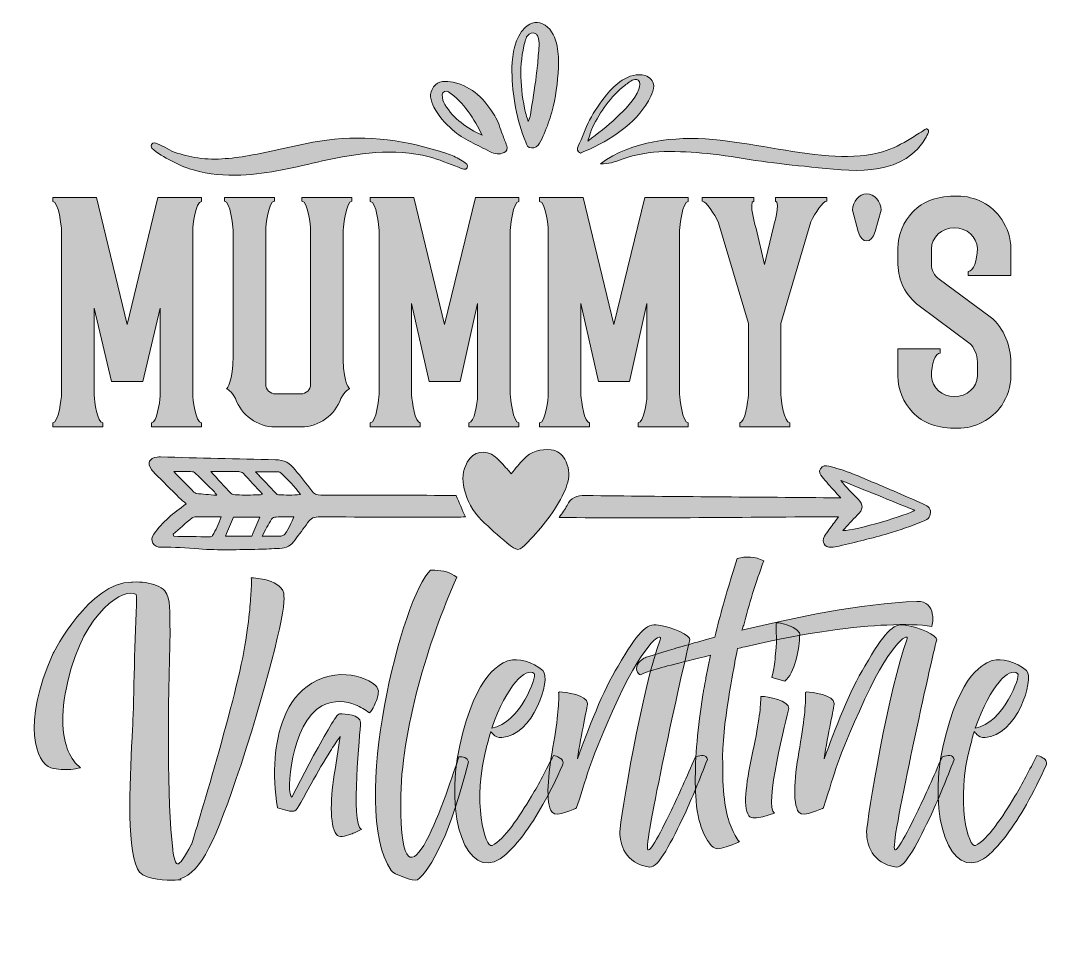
# Model space of a CAD drawing. Header units: inches. Extents: x 138 to 931, y -916 to -207.
import ezdxf

# ---------------------------------------------------------------- set-up
doc = ezdxf.new("R2010")
doc.units = ezdxf.units.IN
doc.header["$MEASUREMENT"] = 0
doc.layers.add('Layer 1', color=7, linetype='Continuous')

# ---------------------------------------------------------------- blocks, each defined once
blk = doc.blocks.new('block 3')
at = {"layer": 'Layer 1', "true_color": 0xe43b40}
h = blk.add_hatch(color=13, dxfattribs=at)
h.dxf.hatch_style = 2
edge = h.paths.add_edge_path()
edge.add_spline(control_points=[(803.49, -353.5), (803.49, -353.5), (798.88, -370.17), (798.88, -370.17), (796.04, -379.76), (788.58, -379.76), (785.74, -370.17), (785.74, -370.17), (781.49, -353.5), (781.49, -353.5), (781.49, -346.75), (786.45, -341.08), (792.49, -341.08), (798.52, -341.08), (803.49, -346.75), (803.49, -353.5)], knot_values=[0, 0, 0, 0, 1, 1, 1, 2, 2, 2, 3, 3, 3, 4, 4, 4, 5, 5, 5, 5], degree=3, periodic=1)
h = blk.add_hatch(color=13, dxfattribs=at)
h.dxf.hatch_style = 2
edge = h.paths.add_edge_path()
edge.add_spline(control_points=[(246, -429.27), (246, -429.27), (232.51, -486.05), (232.51, -486.05), (232.51, -486.05), (208.38, -486.05), (208.38, -486.05), (208.38, -486.05), (194.9, -429.27), (194.9, -429.27), (194.9, -429.27), (194.9, -496.7), (194.9, -496.7), (195.25, -501.67), (197.38, -517.99), (201.64, -517.99), (201.64, -517.99), (201.64, -521.18), (201.64, -521.18), (201.64, -521.18), (162.96, -521.18), (162.96, -521.18), (162.96, -521.18), (162.96, -517.99), (162.96, -517.99), (167.57, -517.99), (169.7, -498.83), (169.7, -495.99), (169.7, -495.99), (169.7, -368.95), (169.7, -368.95), (169.7, -366.11), (167.57, -346.95), (162.96, -346.95), (162.96, -346.95), (162.96, -343.75), (162.96, -343.75), (162.96, -343.75), (196.67, -343.75), (196.67, -343.75), (196.67, -343.75), (220.45, -442.05), (220.45, -442.05), (220.45, -442.05), (244.22, -343.75), (244.22, -343.75), (244.22, -343.75), (277.94, -343.75), (277.94, -343.75), (277.94, -343.75), (277.94, -346.95), (277.94, -346.95), (273.32, -346.95), (271.19, -366.11), (271.19, -368.95), (271.19, -368.95), (271.19, -495.99), (271.19, -495.99), (271.19, -498.83), (273.32, -517.99), (277.94, -517.99), (277.94, -517.99), (277.94, -521.18), (277.94, -521.18), (277.94, -521.18), (239.25, -521.18), (239.25, -521.18), (239.25, -521.18), (239.25, -517.99), (239.25, -517.99), (243.51, -517.99), (245.64, -502.38), (246, -497.41), (246, -497.41), (246, -429.27), (246, -429.27)], knot_values=[0, 0, 0, 0, 1, 1, 1, 2, 2, 2, 3, 3, 3, 4, 4, 4, 5, 5, 5, 6, 6, 6, 7, 7, 7, 8, 8, 8, 9, 9, 9, 10, 10, 10, 11, 11, 11, 12, 12, 12, 13, 13, 13, 14, 14, 14, 15, 15, 15, 16, 16, 16, 17, 17, 17, 18, 18, 18, 19, 19, 19, 20, 20, 20, 21, 21, 21, 22, 22, 22, 23, 23, 23, 24, 24, 24, 25, 25, 25, 25], degree=3, periodic=1)
h = blk.add_hatch(color=13, dxfattribs=at)
h.dxf.hatch_style = 2
edge = h.paths.add_edge_path()
edge.add_spline(control_points=[(394.33, -343.75), (394.33, -343.75), (394.33, -346.59), (394.33, -346.59), (390.07, -346.59), (387.59, -365.75), (387.59, -368.95), (387.59, -368.95), (387.59, -469.37), (387.59, -469.37), (387.94, -488.54), (392.56, -491.73), (392.56, -491.73), (392.56, -491.73), (388.65, -493.5), (385.81, -499.18), (381.2, -511.96), (369.14, -521.18), (354.94, -521.18), (354.94, -521.18), (335.07, -521.18), (335.07, -521.18), (320.87, -521.18), (308.81, -511.96), (304.19, -499.18), (301.35, -493.5), (297.45, -491.73), (297.45, -491.73), (297.45, -491.73), (302.42, -486.05), (302.42, -466.53), (302.42, -466.53), (302.42, -368.95), (302.42, -368.95), (302.42, -365.75), (300.29, -346.59), (295.68, -346.59), (295.68, -346.59), (295.68, -343.75), (295.68, -343.75), (295.68, -343.75), (334.36, -343.75), (334.36, -343.75), (334.36, -343.75), (334.36, -346.59), (334.36, -346.59), (329.75, -346.59), (327.62, -365.75), (327.62, -368.95), (327.62, -368.95), (327.62, -488.18), (327.62, -488.18), (327.62, -492.44), (331.16, -495.63), (335.07, -495.63), (335.07, -495.63), (354.94, -495.63), (354.94, -495.63), (358.84, -495.63), (362.39, -492.44), (362.39, -488.18), (362.39, -488.18), (362.39, -368.95), (362.39, -368.95), (362.39, -365.75), (360.26, -346.59), (355.65, -346.59), (355.65, -346.59), (355.65, -343.75), (355.65, -343.75), (355.65, -343.75), (394.33, -343.75), (394.33, -343.75)], knot_values=[0, 0, 0, 0, 1, 1, 1, 2, 2, 2, 3, 3, 3, 4, 4, 4, 5, 5, 5, 6, 6, 6, 7, 7, 7, 8, 8, 8, 9, 9, 9, 10, 10, 10, 11, 11, 11, 12, 12, 12, 13, 13, 13, 14, 14, 14, 15, 15, 15, 16, 16, 16, 17, 17, 17, 18, 18, 18, 19, 19, 19, 20, 20, 20, 21, 21, 21, 22, 22, 22, 23, 23, 23, 24, 24, 24, 24], degree=3, periodic=1)
h = blk.add_hatch(color=13, dxfattribs=at)
h.dxf.hatch_style = 2
edge = h.paths.add_edge_path()
edge.add_spline(control_points=[(491.56, -425.73), (491.56, -425.73), (478.08, -486.05), (478.08, -486.05), (478.08, -486.05), (453.95, -486.05), (453.95, -486.05), (453.95, -486.05), (440.46, -425.73), (440.46, -425.73), (440.46, -425.73), (440.46, -496.7), (440.46, -496.7), (440.82, -501.67), (442.95, -517.99), (447.21, -517.99), (447.21, -517.99), (447.21, -521.18), (447.21, -521.18), (447.21, -521.18), (408.52, -521.18), (408.52, -521.18), (408.52, -521.18), (408.52, -517.99), (408.52, -517.99), (413.14, -517.99), (415.27, -498.83), (415.27, -495.99), (415.27, -495.99), (415.27, -368.95), (415.27, -368.95), (415.27, -366.11), (413.14, -346.95), (408.52, -346.95), (408.52, -346.95), (408.52, -343.75), (408.52, -343.75), (408.52, -343.75), (442.24, -343.75), (442.24, -343.75), (442.24, -343.75), (466.01, -442.05), (466.01, -442.05), (466.01, -442.05), (489.79, -343.75), (489.79, -343.75), (489.79, -343.75), (523.5, -343.75), (523.5, -343.75), (523.5, -343.75), (523.5, -346.95), (523.5, -346.95), (518.89, -346.95), (516.76, -366.11), (516.76, -368.95), (516.76, -368.95), (516.76, -495.99), (516.76, -495.99), (516.76, -498.83), (518.89, -517.99), (523.5, -517.99), (523.5, -517.99), (523.5, -521.18), (523.5, -521.18), (523.5, -521.18), (484.82, -521.18), (484.82, -521.18), (484.82, -521.18), (484.82, -517.99), (484.82, -517.99), (489.08, -517.99), (491.21, -502.38), (491.56, -497.41), (491.56, -497.41), (491.56, -425.73), (491.56, -425.73)], knot_values=[0, 0, 0, 0, 1, 1, 1, 2, 2, 2, 3, 3, 3, 4, 4, 4, 5, 5, 5, 6, 6, 6, 7, 7, 7, 8, 8, 8, 9, 9, 9, 10, 10, 10, 11, 11, 11, 12, 12, 12, 13, 13, 13, 14, 14, 14, 15, 15, 15, 16, 16, 16, 17, 17, 17, 18, 18, 18, 19, 19, 19, 20, 20, 20, 21, 21, 21, 22, 22, 22, 23, 23, 23, 24, 24, 24, 25, 25, 25, 25], degree=3, periodic=1)
h = blk.add_hatch(color=13, dxfattribs=at)
h.dxf.hatch_style = 2
edge = h.paths.add_edge_path()
edge.add_spline(control_points=[(622.51, -425.73), (622.51, -425.73), (609.02, -486.05), (609.02, -486.05), (609.02, -486.05), (584.89, -486.05), (584.89, -486.05), (584.89, -486.05), (571.41, -425.73), (571.41, -425.73), (571.41, -425.73), (571.41, -496.7), (571.41, -496.7), (571.76, -501.67), (573.89, -517.99), (578.15, -517.99), (578.15, -517.99), (578.15, -521.18), (578.15, -521.18), (578.15, -521.18), (539.47, -521.18), (539.47, -521.18), (539.47, -521.18), (539.47, -517.99), (539.47, -517.99), (544.08, -517.99), (546.21, -498.83), (546.21, -495.99), (546.21, -495.99), (546.21, -368.95), (546.21, -368.95), (546.21, -366.11), (544.08, -346.95), (539.47, -346.95), (539.47, -346.95), (539.47, -343.75), (539.47, -343.75), (539.47, -343.75), (573.18, -343.75), (573.18, -343.75), (573.18, -343.75), (596.96, -442.05), (596.96, -442.05), (596.96, -442.05), (620.73, -343.75), (620.73, -343.75), (620.73, -343.75), (654.44, -343.75), (654.44, -343.75), (654.44, -343.75), (654.44, -346.95), (654.44, -346.95), (649.83, -346.95), (647.7, -366.11), (647.7, -368.95), (647.7, -368.95), (647.7, -495.99), (647.7, -495.99), (647.7, -498.83), (649.83, -517.99), (654.44, -517.99), (654.44, -517.99), (654.44, -521.18), (654.44, -521.18), (654.44, -521.18), (615.76, -521.18), (615.76, -521.18), (615.76, -521.18), (615.76, -517.99), (615.76, -517.99), (620.02, -517.99), (622.15, -502.38), (622.51, -497.41), (622.51, -497.41), (622.51, -425.73), (622.51, -425.73)], knot_values=[0, 0, 0, 0, 1, 1, 1, 2, 2, 2, 3, 3, 3, 4, 4, 4, 5, 5, 5, 6, 6, 6, 7, 7, 7, 8, 8, 8, 9, 9, 9, 10, 10, 10, 11, 11, 11, 12, 12, 12, 13, 13, 13, 14, 14, 14, 15, 15, 15, 16, 16, 16, 17, 17, 17, 18, 18, 18, 19, 19, 19, 20, 20, 20, 21, 21, 21, 22, 22, 22, 23, 23, 23, 24, 24, 24, 25, 25, 25, 25], degree=3, periodic=1)
h = blk.add_hatch(color=13, dxfattribs=at)
h.dxf.hatch_style = 2
edge = h.paths.add_edge_path()
edge.add_spline(control_points=[(677.86, -363.27), (674.67, -356.53), (668.28, -346.59), (665.09, -346.59), (665.09, -346.59), (665.09, -343.75), (665.09, -343.75), (665.09, -343.75), (705.19, -343.75), (705.19, -343.75), (705.19, -343.75), (705.19, -346.59), (705.19, -346.59), (700.57, -346.59), (706.96, -367.88), (706.96, -367.88), (706.96, -367.88), (713.35, -395.56), (713.35, -395.56), (713.35, -395.56), (720.09, -367.53), (720.09, -367.53), (720.09, -367.53), (726.12, -346.59), (721.87, -346.59), (721.87, -346.59), (721.87, -343.75), (721.87, -343.75), (721.87, -343.75), (761.61, -343.75), (761.61, -343.75), (761.61, -343.75), (761.61, -346.59), (761.61, -346.59), (758.42, -346.59), (752.74, -355.82), (749.19, -362.56), (749.19, -362.56), (726.12, -441.34), (726.12, -441.34), (726.12, -441.34), (726.12, -496.34), (726.12, -496.34), (726.12, -500.25), (728.61, -517.99), (732.87, -517.99), (732.87, -517.99), (732.87, -521.18), (732.87, -521.18), (732.87, -521.18), (694.19, -521.18), (694.19, -521.18), (694.19, -521.18), (694.19, -517.99), (694.19, -517.99), (698.44, -517.99), (700.57, -501.67), (700.93, -496.7), (700.93, -496.7), (700.93, -441.34), (700.93, -441.34), (700.93, -441.34), (677.86, -363.27), (677.86, -363.27)], knot_values=[0, 0, 0, 0, 1, 1, 1, 2, 2, 2, 3, 3, 3, 4, 4, 4, 5, 5, 5, 6, 6, 6, 7, 7, 7, 8, 8, 8, 9, 9, 9, 10, 10, 10, 11, 11, 11, 12, 12, 12, 13, 13, 13, 14, 14, 14, 15, 15, 15, 16, 16, 16, 17, 17, 17, 18, 18, 18, 19, 19, 19, 20, 20, 20, 21, 21, 21, 21], degree=3, periodic=1)
h = blk.add_hatch(color=13, dxfattribs=at)
h.dxf.hatch_style = 2
edge = h.paths.add_edge_path()
edge.add_spline(control_points=[(896.82, -360.78), (901.08, -367.17), (903.92, -374.98), (903.92, -383.5), (903.92, -383.5), (903.92, -404.08), (903.92, -404.08), (903.92, -404.08), (878.01, -404.08), (878.01, -404.08), (878.01, -404.08), (870.91, -404.08), (870.91, -404.08), (870.91, -404.08), (870.91, -400.89), (870.91, -400.89), (875.17, -400.89), (877.66, -392.37), (878.01, -383.14), (877.66, -374.27), (869.85, -367.17), (860.27, -367.17), (850.33, -367.17), (842.52, -374.62), (842.52, -383.5), (842.52, -383.5), (842.52, -395.56), (842.52, -395.56), (842.52, -399.82), (844.65, -404.08), (848.56, -406.92), (848.56, -406.92), (887.95, -436.02), (887.95, -436.02), (898.95, -444.53), (903.92, -459.79), (903.92, -470.79), (903.92, -470.79), (903.92, -481.79), (903.92, -481.79), (903.92, -489.96), (901.08, -497.76), (896.82, -504.51), (889.37, -515.51), (876.24, -522.25), (862.75, -522.25), (847.49, -522.6), (835.78, -518.35), (827.97, -509.83), (820.88, -502.38), (816.62, -492.44), (816.62, -481.79), (816.62, -481.79), (816.62, -460.86), (816.62, -460.86), (816.62, -460.86), (849.27, -460.86), (849.27, -460.86), (849.27, -460.86), (849.27, -464.05), (849.27, -464.05), (845.36, -464.05), (842.52, -472.57), (842.52, -482.15), (842.88, -490.67), (850.69, -497.76), (860.27, -497.76), (869.85, -497.76), (878.01, -490.67), (878.01, -481.79), (878.01, -481.79), (878.01, -470.79), (878.01, -470.79), (878.01, -465.83), (875.17, -459.08), (872.33, -456.95), (872.33, -456.95), (832.94, -427.5), (832.94, -427.5), (822.65, -419.69), (816.62, -407.98), (816.62, -395.56), (816.62, -395.56), (816.62, -383.5), (816.62, -383.5), (816.62, -372.5), (820.88, -362.56), (827.97, -355.11), (835.78, -346.59), (847.49, -342.33), (862.75, -342.69), (876.24, -342.69), (889.37, -349.43), (896.82, -360.78)], knot_values=[0, 0, 0, 0, 1, 1, 1, 2, 2, 2, 3, 3, 3, 4, 4, 4, 5, 5, 5, 6, 6, 6, 7, 7, 7, 8, 8, 8, 9, 9, 9, 10, 10, 10, 11, 11, 11, 12, 12, 12, 13, 13, 13, 14, 14, 14, 15, 15, 15, 16, 16, 16, 17, 17, 17, 18, 18, 18, 19, 19, 19, 20, 20, 20, 21, 21, 21, 22, 22, 22, 23, 23, 23, 24, 24, 24, 25, 25, 25, 26, 26, 26, 27, 27, 27, 28, 28, 28, 29, 29, 29, 30, 30, 30, 31, 31, 31, 31], degree=3, periodic=1)
at = {"layer": 'Layer 1', "lineweight": 0}
for points, knots in [([(803.49, -353.5), (803.49, -353.5), (798.88, -370.17), (798.88, -370.17), (796.04, -379.76), (788.58, -379.76), (785.74, -370.17), (785.74, -370.17), (781.49, -353.5), (781.49, -353.5), (781.49, -346.75), (786.45, -341.08), (792.49, -341.08), (798.52, -341.08), (803.49, -346.75), (803.49, -353.5)], [0, 0, 0, 0, 1, 1, 1, 2, 2, 2, 3, 3, 3, 4, 4, 4, 5, 5, 5, 5]), ([(246, -429.27), (246, -429.27), (232.51, -486.05), (232.51, -486.05), (232.51, -486.05), (208.38, -486.05), (208.38, -486.05), (208.38, -486.05), (194.9, -429.27), (194.9, -429.27), (194.9, -429.27), (194.9, -496.7), (194.9, -496.7), (195.25, -501.67), (197.38, -517.99), (201.64, -517.99), (201.64, -517.99), (201.64, -521.18), (201.64, -521.18), (201.64, -521.18), (162.96, -521.18), (162.96, -521.18), (162.96, -521.18), (162.96, -517.99), (162.96, -517.99), (167.57, -517.99), (169.7, -498.83), (169.7, -495.99), (169.7, -495.99), (169.7, -368.95), (169.7, -368.95), (169.7, -366.11), (167.57, -346.95), (162.96, -346.95), (162.96, -346.95), (162.96, -343.75), (162.96, -343.75), (162.96, -343.75), (196.67, -343.75), (196.67, -343.75), (196.67, -343.75), (220.45, -442.05), (220.45, -442.05), (220.45, -442.05), (244.22, -343.75), (244.22, -343.75), (244.22, -343.75), (277.94, -343.75), (277.94, -343.75), (277.94, -343.75), (277.94, -346.95), (277.94, -346.95), (273.32, -346.95), (271.19, -366.11), (271.19, -368.95), (271.19, -368.95), (271.19, -495.99), (271.19, -495.99), (271.19, -498.83), (273.32, -517.99), (277.94, -517.99), (277.94, -517.99), (277.94, -521.18), (277.94, -521.18), (277.94, -521.18), (239.25, -521.18), (239.25, -521.18), (239.25, -521.18), (239.25, -517.99), (239.25, -517.99), (243.51, -517.99), (245.64, -502.38), (246, -497.41), (246, -497.41), (246, -429.27), (246, -429.27)], [0, 0, 0, 0, 1, 1, 1, 2, 2, 2, 3, 3, 3, 4, 4, 4, 5, 5, 5, 6, 6, 6, 7, 7, 7, 8, 8, 8, 9, 9, 9, 10, 10, 10, 11, 11, 11, 12, 12, 12, 13, 13, 13, 14, 14, 14, 15, 15, 15, 16, 16, 16, 17, 17, 17, 18, 18, 18, 19, 19, 19, 20, 20, 20, 21, 21, 21, 22, 22, 22, 23, 23, 23, 24, 24, 24, 25, 25, 25, 25]), ([(394.33, -343.75), (394.33, -343.75), (394.33, -346.59), (394.33, -346.59), (390.07, -346.59), (387.59, -365.75), (387.59, -368.95), (387.59, -368.95), (387.59, -469.37), (387.59, -469.37), (387.94, -488.54), (392.56, -491.73), (392.56, -491.73), (392.56, -491.73), (388.65, -493.5), (385.81, -499.18), (381.2, -511.96), (369.14, -521.18), (354.94, -521.18), (354.94, -521.18), (335.07, -521.18), (335.07, -521.18), (320.87, -521.18), (308.81, -511.96), (304.19, -499.18), (301.35, -493.5), (297.45, -491.73), (297.45, -491.73), (297.45, -491.73), (302.42, -486.05), (302.42, -466.53), (302.42, -466.53), (302.42, -368.95), (302.42, -368.95), (302.42, -365.75), (300.29, -346.59), (295.68, -346.59), (295.68, -346.59), (295.68, -343.75), (295.68, -343.75), (295.68, -343.75), (334.36, -343.75), (334.36, -343.75), (334.36, -343.75), (334.36, -346.59), (334.36, -346.59), (329.75, -346.59), (327.62, -365.75), (327.62, -368.95), (327.62, -368.95), (327.62, -488.18), (327.62, -488.18), (327.62, -492.44), (331.16, -495.63), (335.07, -495.63), (335.07, -495.63), (354.94, -495.63), (354.94, -495.63), (358.84, -495.63), (362.39, -492.44), (362.39, -488.18), (362.39, -488.18), (362.39, -368.95), (362.39, -368.95), (362.39, -365.75), (360.26, -346.59), (355.65, -346.59), (355.65, -346.59), (355.65, -343.75), (355.65, -343.75), (355.65, -343.75), (394.33, -343.75), (394.33, -343.75)], [0, 0, 0, 0, 1, 1, 1, 2, 2, 2, 3, 3, 3, 4, 4, 4, 5, 5, 5, 6, 6, 6, 7, 7, 7, 8, 8, 8, 9, 9, 9, 10, 10, 10, 11, 11, 11, 12, 12, 12, 13, 13, 13, 14, 14, 14, 15, 15, 15, 16, 16, 16, 17, 17, 17, 18, 18, 18, 19, 19, 19, 20, 20, 20, 21, 21, 21, 22, 22, 22, 23, 23, 23, 24, 24, 24, 24]), ([(491.56, -425.73), (491.56, -425.73), (478.08, -486.05), (478.08, -486.05), (478.08, -486.05), (453.95, -486.05), (453.95, -486.05), (453.95, -486.05), (440.46, -425.73), (440.46, -425.73), (440.46, -425.73), (440.46, -496.7), (440.46, -496.7), (440.82, -501.67), (442.95, -517.99), (447.21, -517.99), (447.21, -517.99), (447.21, -521.18), (447.21, -521.18), (447.21, -521.18), (408.52, -521.18), (408.52, -521.18), (408.52, -521.18), (408.52, -517.99), (408.52, -517.99), (413.14, -517.99), (415.27, -498.83), (415.27, -495.99), (415.27, -495.99), (415.27, -368.95), (415.27, -368.95), (415.27, -366.11), (413.14, -346.95), (408.52, -346.95), (408.52, -346.95), (408.52, -343.75), (408.52, -343.75), (408.52, -343.75), (442.24, -343.75), (442.24, -343.75), (442.24, -343.75), (466.01, -442.05), (466.01, -442.05), (466.01, -442.05), (489.79, -343.75), (489.79, -343.75), (489.79, -343.75), (523.5, -343.75), (523.5, -343.75), (523.5, -343.75), (523.5, -346.95), (523.5, -346.95), (518.89, -346.95), (516.76, -366.11), (516.76, -368.95), (516.76, -368.95), (516.76, -495.99), (516.76, -495.99), (516.76, -498.83), (518.89, -517.99), (523.5, -517.99), (523.5, -517.99), (523.5, -521.18), (523.5, -521.18), (523.5, -521.18), (484.82, -521.18), (484.82, -521.18), (484.82, -521.18), (484.82, -517.99), (484.82, -517.99), (489.08, -517.99), (491.21, -502.38), (491.56, -497.41), (491.56, -497.41), (491.56, -425.73), (491.56, -425.73)], [0, 0, 0, 0, 1, 1, 1, 2, 2, 2, 3, 3, 3, 4, 4, 4, 5, 5, 5, 6, 6, 6, 7, 7, 7, 8, 8, 8, 9, 9, 9, 10, 10, 10, 11, 11, 11, 12, 12, 12, 13, 13, 13, 14, 14, 14, 15, 15, 15, 16, 16, 16, 17, 17, 17, 18, 18, 18, 19, 19, 19, 20, 20, 20, 21, 21, 21, 22, 22, 22, 23, 23, 23, 24, 24, 24, 25, 25, 25, 25]), ([(622.51, -425.73), (622.51, -425.73), (609.02, -486.05), (609.02, -486.05), (609.02, -486.05), (584.89, -486.05), (584.89, -486.05), (584.89, -486.05), (571.41, -425.73), (571.41, -425.73), (571.41, -425.73), (571.41, -496.7), (571.41, -496.7), (571.76, -501.67), (573.89, -517.99), (578.15, -517.99), (578.15, -517.99), (578.15, -521.18), (578.15, -521.18), (578.15, -521.18), (539.47, -521.18), (539.47, -521.18), (539.47, -521.18), (539.47, -517.99), (539.47, -517.99), (544.08, -517.99), (546.21, -498.83), (546.21, -495.99), (546.21, -495.99), (546.21, -368.95), (546.21, -368.95), (546.21, -366.11), (544.08, -346.95), (539.47, -346.95), (539.47, -346.95), (539.47, -343.75), (539.47, -343.75), (539.47, -343.75), (573.18, -343.75), (573.18, -343.75), (573.18, -343.75), (596.96, -442.05), (596.96, -442.05), (596.96, -442.05), (620.73, -343.75), (620.73, -343.75), (620.73, -343.75), (654.44, -343.75), (654.44, -343.75), (654.44, -343.75), (654.44, -346.95), (654.44, -346.95), (649.83, -346.95), (647.7, -366.11), (647.7, -368.95), (647.7, -368.95), (647.7, -495.99), (647.7, -495.99), (647.7, -498.83), (649.83, -517.99), (654.44, -517.99), (654.44, -517.99), (654.44, -521.18), (654.44, -521.18), (654.44, -521.18), (615.76, -521.18), (615.76, -521.18), (615.76, -521.18), (615.76, -517.99), (615.76, -517.99), (620.02, -517.99), (622.15, -502.38), (622.51, -497.41), (622.51, -497.41), (622.51, -425.73), (622.51, -425.73)], [0, 0, 0, 0, 1, 1, 1, 2, 2, 2, 3, 3, 3, 4, 4, 4, 5, 5, 5, 6, 6, 6, 7, 7, 7, 8, 8, 8, 9, 9, 9, 10, 10, 10, 11, 11, 11, 12, 12, 12, 13, 13, 13, 14, 14, 14, 15, 15, 15, 16, 16, 16, 17, 17, 17, 18, 18, 18, 19, 19, 19, 20, 20, 20, 21, 21, 21, 22, 22, 22, 23, 23, 23, 24, 24, 24, 25, 25, 25, 25]), ([(677.86, -363.27), (674.67, -356.53), (668.28, -346.59), (665.09, -346.59), (665.09, -346.59), (665.09, -343.75), (665.09, -343.75), (665.09, -343.75), (705.19, -343.75), (705.19, -343.75), (705.19, -343.75), (705.19, -346.59), (705.19, -346.59), (700.57, -346.59), (706.96, -367.88), (706.96, -367.88), (706.96, -367.88), (713.35, -395.56), (713.35, -395.56), (713.35, -395.56), (720.09, -367.53), (720.09, -367.53), (720.09, -367.53), (726.12, -346.59), (721.87, -346.59), (721.87, -346.59), (721.87, -343.75), (721.87, -343.75), (721.87, -343.75), (761.61, -343.75), (761.61, -343.75), (761.61, -343.75), (761.61, -346.59), (761.61, -346.59), (758.42, -346.59), (752.74, -355.82), (749.19, -362.56), (749.19, -362.56), (726.12, -441.34), (726.12, -441.34), (726.12, -441.34), (726.12, -496.34), (726.12, -496.34), (726.12, -500.25), (728.61, -517.99), (732.87, -517.99), (732.87, -517.99), (732.87, -521.18), (732.87, -521.18), (732.87, -521.18), (694.19, -521.18), (694.19, -521.18), (694.19, -521.18), (694.19, -517.99), (694.19, -517.99), (698.44, -517.99), (700.57, -501.67), (700.93, -496.7), (700.93, -496.7), (700.93, -441.34), (700.93, -441.34), (700.93, -441.34), (677.86, -363.27), (677.86, -363.27)], [0, 0, 0, 0, 1, 1, 1, 2, 2, 2, 3, 3, 3, 4, 4, 4, 5, 5, 5, 6, 6, 6, 7, 7, 7, 8, 8, 8, 9, 9, 9, 10, 10, 10, 11, 11, 11, 12, 12, 12, 13, 13, 13, 14, 14, 14, 15, 15, 15, 16, 16, 16, 17, 17, 17, 18, 18, 18, 19, 19, 19, 20, 20, 20, 21, 21, 21, 21]), ([(896.82, -360.78), (901.08, -367.17), (903.92, -374.98), (903.92, -383.5), (903.92, -383.5), (903.92, -404.08), (903.92, -404.08), (903.92, -404.08), (878.01, -404.08), (878.01, -404.08), (878.01, -404.08), (870.91, -404.08), (870.91, -404.08), (870.91, -404.08), (870.91, -400.89), (870.91, -400.89), (875.17, -400.89), (877.66, -392.37), (878.01, -383.14), (877.66, -374.27), (869.85, -367.17), (860.27, -367.17), (850.33, -367.17), (842.52, -374.62), (842.52, -383.5), (842.52, -383.5), (842.52, -395.56), (842.52, -395.56), (842.52, -399.82), (844.65, -404.08), (848.56, -406.92), (848.56, -406.92), (887.95, -436.02), (887.95, -436.02), (898.95, -444.53), (903.92, -459.79), (903.92, -470.79), (903.92, -470.79), (903.92, -481.79), (903.92, -481.79), (903.92, -489.96), (901.08, -497.76), (896.82, -504.51), (889.37, -515.51), (876.24, -522.25), (862.75, -522.25), (847.49, -522.6), (835.78, -518.35), (827.97, -509.83), (820.88, -502.38), (816.62, -492.44), (816.62, -481.79), (816.62, -481.79), (816.62, -460.86), (816.62, -460.86), (816.62, -460.86), (849.27, -460.86), (849.27, -460.86), (849.27, -460.86), (849.27, -464.05), (849.27, -464.05), (845.36, -464.05), (842.52, -472.57), (842.52, -482.15), (842.88, -490.67), (850.69, -497.76), (860.27, -497.76), (869.85, -497.76), (878.01, -490.67), (878.01, -481.79), (878.01, -481.79), (878.01, -470.79), (878.01, -470.79), (878.01, -465.83), (875.17, -459.08), (872.33, -456.95), (872.33, -456.95), (832.94, -427.5), (832.94, -427.5), (822.65, -419.69), (816.62, -407.98), (816.62, -395.56), (816.62, -395.56), (816.62, -383.5), (816.62, -383.5), (816.62, -372.5), (820.88, -362.56), (827.97, -355.11), (835.78, -346.59), (847.49, -342.33), (862.75, -342.69), (876.24, -342.69), (889.37, -349.43), (896.82, -360.78)], [0, 0, 0, 0, 1, 1, 1, 2, 2, 2, 3, 3, 3, 4, 4, 4, 5, 5, 5, 6, 6, 6, 7, 7, 7, 8, 8, 8, 9, 9, 9, 10, 10, 10, 11, 11, 11, 12, 12, 12, 13, 13, 13, 14, 14, 14, 15, 15, 15, 16, 16, 16, 17, 17, 17, 18, 18, 18, 19, 19, 19, 20, 20, 20, 21, 21, 21, 22, 22, 22, 23, 23, 23, 24, 24, 24, 25, 25, 25, 26, 26, 26, 27, 27, 27, 28, 28, 28, 29, 29, 29, 30, 30, 30, 31, 31, 31, 31])]:
    blk.add_open_spline(points, degree=3, knots=knots, dxfattribs=at)
blk = doc.blocks.new('block 4')
at = {"layer": 'Layer 1', "true_color": 0xffffff}
h = blk.add_hatch(color=7, dxfattribs=at)
h.dxf.hatch_style = 2
edge = h.paths.add_edge_path()
edge.add_spline(control_points=[(843.16, -665.56), (843.84, -668.6), (843.84, -671.65), (842.82, -675.37), (833.68, -674.02), (821.84, -673.68), (807.97, -674.35), (783.94, -675.37), (748.42, -679.43), (698.34, -691.27), (695.97, -691.61), (694.28, -692.29), (692.59, -692.63), (692.59, -692.63), (691.91, -695.67), (691.91, -695.67), (691.91, -695.67), (690.56, -702.44), (690.56, -702.44), (690.56, -704.47), (680.07, -752.52), (681.08, -781.62), (680.74, -806.99), (683.79, -821.2), (687.51, -830.34), (689.54, -835.42), (691.57, -839.48), (693.94, -841.84), (693.6, -841.84), (693.6, -841.84), (693.26, -842.18), (693.26, -842.18), (690.89, -843.2), (690.89, -843.2), (687.85, -844.55), (683.45, -846.24), (678.38, -847.26), (673.98, -848.27), (670.25, -843.54), (666.53, -835.75), (663.49, -829.66), (661.46, -821.2), (660.44, -810.38), (660.44, -810.38), (660.44, -810.04), (660.44, -810.04), (659.09, -792.78), (660.1, -770.79), (663.15, -746.76), (663.15, -746.76), (665.86, -726.46), (665.86, -726.46), (665.86, -726.46), (666.19, -726.12), (666.19, -726.12), (666.19, -724.77), (666.53, -723.42), (666.87, -721.72), (666.87, -721.05), (666.87, -720.71), (667.21, -720.37), (667.21, -719.36), (667.55, -718), (667.89, -716.31), (667.89, -716.31), (667.89, -715.3), (667.89, -715.3), (667.89, -715.3), (671.61, -697.7), (671.61, -697.7), (645.55, -704.13), (632.02, -707.51), (624.91, -709.88), (620.85, -711.24), (618.48, -712.25), (617.47, -712.93), (616.45, -712.59), (615.78, -711.91), (615.1, -710.9), (614.09, -709.21), (614.09, -707.18), (615.1, -704.81), (616.12, -703.12), (617.81, -701.42), (620.18, -700.07), (621.19, -699.39), (622.54, -699.05), (623.9, -698.72), (623.9, -698.72), (638.11, -694.32), (638.11, -694.32), (647.24, -691.61), (659.76, -687.89), (674.99, -683.83), (679.05, -666.57), (683.79, -649.65), (689.2, -633.07), (689.2, -633.07), (692.25, -622.92), (692.25, -622.92), (699.01, -620.89), (705.78, -621.57), (712.89, -624.61), (706.46, -641.87), (701.38, -658.45), (697.32, -674.35), (696.98, -675.37), (696.31, -676.72), (695.97, -678.41), (736.24, -668.6), (787.33, -657.78), (831.32, -656.08), (839.1, -655.74), (842.14, -660.48), (843.16, -665.56)], knot_values=[0, 0, 0, 0, 1, 1, 1, 2, 2, 2, 3, 3, 3, 4, 4, 4, 5, 5, 5, 6, 6, 6, 7, 7, 7, 8, 8, 8, 9, 9, 9, 10, 10, 10, 11, 11, 11, 12, 12, 12, 13, 13, 13, 14, 14, 14, 15, 15, 15, 16, 16, 16, 17, 17, 17, 18, 18, 18, 19, 19, 19, 20, 20, 20, 21, 21, 21, 22, 22, 22, 23, 23, 23, 24, 24, 24, 25, 25, 25, 26, 26, 26, 27, 27, 27, 28, 28, 28, 29, 29, 29, 30, 30, 30, 31, 31, 31, 32, 32, 32, 33, 33, 33, 34, 34, 34, 35, 35, 35, 36, 36, 36, 37, 37, 37, 38, 38, 38, 38], degree=3, periodic=1)
h = blk.add_hatch(color=7, dxfattribs=at)
h.dxf.hatch_style = 2
edge = h.paths.add_edge_path()
edge.add_spline(control_points=[(432.06, -811.05), (432.06, -915.95), (469.61, -798.53), (477.06, -776.2), (480.1, -776.2), (483.49, -776.54), (484.5, -780.26), (471.3, -833.05), (455.4, -864.52), (444.91, -871.28), (442.21, -872.97), (426.3, -866.88), (424.61, -864.18), (391.79, -815.11), (433.75, -650.67), (455.06, -632.06), (455.06, -632.06), (458.45, -632.06), (458.45, -632.06), (464.88, -632.06), (470.29, -633.41), (475.37, -637.47), (453.71, -686.2), (432.06, -755.9), (432.06, -811.05)], knot_values=[0, 0, 0, 0, 1, 1, 1, 2, 2, 2, 3, 3, 3, 4, 4, 4, 5, 5, 5, 6, 6, 6, 7, 7, 7, 8, 8, 8, 8], degree=3, periodic=1)
h = blk.add_hatch(color=7, dxfattribs=at)
h.dxf.hatch_style = 2
edge = h.paths.add_edge_path()
edge.add_spline(control_points=[(329.54, -639.84), (335.97, -642.21), (342.06, -645.26), (341.72, -652.02), (343.41, -659.47), (332.25, -709.54), (308.56, -782.29), (288.6, -841.84), (278.11, -865.19), (261.53, -870.61), (261.53, -870.94), (261.87, -871.28), (262.2, -871.28), (261.19, -871.28), (258.82, -871.62), (255.1, -871.62), (246.3, -871.62), (231.75, -870.61), (228.37, -862.82), (219.57, -844.89), (222.96, -788.05), (224.65, -754.89), (225.66, -740.34), (226, -690.26), (227.69, -658.79), (227.69, -658.45), (228.03, -658.11), (227.69, -657.1), (227.69, -657.1), (227.69, -656.76), (227.69, -656.76), (228.03, -655.07), (227.69, -653.04), (227.35, -650.67), (219.23, -645.26), (187.43, -662.17), (174.57, -717.67), (168.14, -745.75), (170.85, -761.99), (174.91, -771.8), (177.27, -777.56), (180.66, -781.95), (184.38, -784.66), (182.01, -785.34), (179.31, -785.68), (176.94, -786.01), (172.54, -786.35), (166.79, -786.35), (161.37, -784.66), (150.55, -780.94), (138.03, -751.84), (163.4, -696.01), (163.74, -695.33), (191.49, -641.19), (223.97, -641.19), (223.97, -641.19), (224.65, -641.19), (224.65, -641.19), (228.37, -640.86), (231.75, -641.19), (234.8, -641.53), (240.21, -642.55), (246.64, -644.24), (249.68, -647.96), (254.08, -653.71), (253.75, -666.23), (253.41, -674.35), (253.41, -676.05), (253.75, -676.72), (253.75, -677.74), (253.75, -677.74), (253.75, -679.09), (253.75, -679.09), (252.05, -736.27), (251.38, -810.72), (255.78, -847.6), (255.78, -850.3), (257.13, -858.76), (259.5, -859.1), (261.19, -859.44), (264.57, -854.36), (270.33, -843.87), (270.33, -843.54), (303.82, -735.94), (311.61, -690.26), (315.33, -667.25), (316.01, -654.73), (316.34, -646.95), (316.68, -642.55), (316.68, -639.5), (316.34, -637.81), (321.42, -638.15), (325.82, -638.83), (329.54, -639.84)], knot_values=[0, 0, 0, 0, 1, 1, 1, 2, 2, 2, 3, 3, 3, 4, 4, 4, 5, 5, 5, 6, 6, 6, 7, 7, 7, 8, 8, 8, 9, 9, 9, 10, 10, 10, 11, 11, 11, 12, 12, 12, 13, 13, 13, 14, 14, 14, 15, 15, 15, 16, 16, 16, 17, 17, 17, 18, 18, 18, 19, 19, 19, 20, 20, 20, 21, 21, 21, 22, 22, 22, 23, 23, 23, 24, 24, 24, 25, 25, 25, 26, 26, 26, 27, 27, 27, 28, 28, 28, 29, 29, 29, 30, 30, 30, 31, 31, 31, 31], degree=3, periodic=1)
h = blk.add_hatch(color=7, dxfattribs=at)
h.dxf.hatch_style = 2
edge = h.paths.add_edge_path()
edge.add_spline(control_points=[(669.25, -778.23), (663.15, -794.13), (657.4, -808.01), (651.65, -820.53), (641.84, -841.17), (631.35, -862.49), (624.58, -861.47), (605.29, -858.76), (601.57, -843.87), (601.57, -834.4), (601.57, -824.93), (619.17, -721.05), (632.7, -685.86), (635.41, -679.43), (621.87, -684.5), (600.22, -731.54), (575.86, -785), (578.9, -783.65), (568.07, -815.45), (568.07, -815.45), (568.07, -815.79), (568.07, -815.79), (567.74, -815.79), (552.51, -823.57), (549.13, -819.17), (543.71, -812.07), (546.08, -789.4), (549.8, -768.76), (553.86, -745.75), (554.54, -732.89), (554.2, -726.46), (554.54, -726.12), (554.88, -726.12), (554.88, -726.12), (559.28, -726.12), (576.53, -728.49), (576.53, -734.92), (576.53, -737.97), (571.46, -758.27), (568.75, -777.89), (576.87, -755.22), (588.37, -725.11), (600.22, -706.16), (614.77, -680.78), (621.87, -672.66), (631.35, -674.35), (641.84, -676.05), (656.73, -682.48), (655.71, -685.86), (654.36, -689.58), (622.89, -829.32), (622.89, -846.24), (622.89, -854.36), (631.69, -837.11), (641.5, -817.48), (646.91, -805.98), (653, -792.11), (660.11, -776.2), (664.51, -774.85), (668.23, -774.17), (669.25, -778.23)], knot_values=[0, 0, 0, 0, 1, 1, 1, 2, 2, 2, 3, 3, 3, 4, 4, 4, 5, 5, 5, 6, 6, 6, 7, 7, 7, 8, 8, 8, 9, 9, 9, 10, 10, 10, 11, 11, 11, 12, 12, 12, 13, 13, 13, 14, 14, 14, 15, 15, 15, 16, 16, 16, 17, 17, 17, 18, 18, 18, 19, 19, 19, 20, 20, 20, 20], degree=3, periodic=1)
h = blk.add_hatch(color=7, dxfattribs=at)
h.dxf.hatch_style = 2
edge = h.paths.add_edge_path()
edge.add_spline(control_points=[(732.17, -738.98), (730.82, -745.07), (712.55, -815.79), (721.01, -819.85), (721.01, -819.85), (712.21, -822.56), (712.21, -822.56), (707.81, -823.57), (702.74, -824.25), (701.38, -821.88), (695.97, -814.78), (700.03, -792.44), (704.43, -771.8), (709.5, -748.79), (710.52, -736.27), (710.52, -729.85), (710.86, -729.51), (710.86, -729.51), (711.19, -729.51), (715.26, -729.51), (733.19, -732.89), (732.17, -738.98)], knot_values=[0, 0, 0, 0, 1, 1, 1, 2, 2, 2, 3, 3, 3, 4, 4, 4, 5, 5, 5, 6, 6, 6, 7, 7, 7, 7], degree=3, periodic=1)
edge = h.paths.add_edge_path()
edge.add_spline(control_points=[(729.13, -717.67), (729.13, -717.67), (718.98, -714.96), (718.98, -714.96), (718.98, -714.96), (719.99, -710.56), (719.99, -710.56), (720.67, -707.51), (721.34, -702.78), (722.02, -696.35), (723.38, -683.83), (721.68, -673.68), (722.7, -672.66), (722.7, -672.66), (724.05, -672.66), (724.05, -672.66), (724.05, -672.66), (724.73, -672.66), (724.73, -672.66), (727.43, -673.34), (730.14, -674.02), (732.51, -675.03), (736.57, -676.38), (740.29, -678.75), (740.63, -681.46), (740.63, -692.63), (736.57, -712.25), (729.13, -717.67)], knot_values=[0, 0, 0, 0, 1, 1, 1, 2, 2, 2, 3, 3, 3, 4, 4, 4, 5, 5, 5, 6, 6, 6, 7, 7, 7, 8, 8, 8, 9, 9, 9, 9], degree=3, periodic=1)
h = blk.add_hatch(color=7, dxfattribs=at)
h.dxf.hatch_style = 2
edge = h.paths.add_edge_path()
edge.add_spline(control_points=[(860.07, -778.23), (853.98, -794.13), (848.23, -808.01), (842.48, -820.53), (832.67, -841.17), (822.17, -862.49), (815.41, -861.47), (796.12, -858.76), (792.4, -843.87), (792.4, -834.4), (792.4, -824.93), (810, -721.05), (823.53, -685.86), (826.24, -679.43), (812.7, -684.5), (791.05, -731.54), (766.68, -785), (769.73, -783.65), (758.9, -815.45), (758.9, -815.45), (758.9, -815.79), (758.9, -815.79), (758.56, -815.79), (743.34, -823.57), (739.95, -819.17), (734.54, -812.07), (736.91, -789.4), (740.63, -768.76), (744.69, -745.75), (745.37, -732.89), (745.03, -726.46), (745.37, -726.12), (745.71, -726.12), (745.71, -726.12), (750.1, -726.12), (767.36, -728.49), (767.36, -734.92), (767.36, -737.97), (762.28, -758.27), (759.58, -777.89), (767.7, -755.22), (779.2, -725.11), (791.05, -706.16), (805.6, -680.78), (812.7, -672.66), (822.17, -674.35), (832.67, -676.05), (847.55, -682.48), (846.54, -685.86), (845.19, -689.58), (813.72, -829.32), (813.72, -846.24), (813.72, -854.36), (822.51, -837.11), (832.33, -817.48), (837.74, -805.98), (843.83, -792.11), (850.94, -776.2), (855.34, -774.85), (859.06, -774.17), (860.07, -778.23)], knot_values=[0, 0, 0, 0, 1, 1, 1, 2, 2, 2, 3, 3, 3, 4, 4, 4, 5, 5, 5, 6, 6, 6, 7, 7, 7, 8, 8, 8, 9, 9, 9, 10, 10, 10, 11, 11, 11, 12, 12, 12, 13, 13, 13, 14, 14, 14, 15, 15, 15, 16, 16, 16, 17, 17, 17, 18, 18, 18, 19, 19, 19, 20, 20, 20, 20], degree=3, periodic=1)
h = blk.add_hatch(color=7, dxfattribs=at)
h.dxf.hatch_style = 2
edge = h.paths.add_edge_path()
edge.add_spline(control_points=[(347.81, -807.33), (347.81, -807.33), (364.72, -775.19), (364.72, -775.19), (373.86, -758.95), (382.32, -743.04), (384.69, -743.04), (389.09, -743.04), (400.93, -743.38), (400.93, -749.81), (400.93, -756.24), (393.15, -827.97), (401.6, -832.37), (398.56, -834.06), (395.85, -835.08), (393.48, -836.09), (389.09, -837.79), (384.01, -838.8), (382.32, -836.43), (376.9, -828.99), (377.58, -806.99), (381.3, -786.01), (381.3, -786.01), (385.03, -761.99), (385.03, -761.99), (385.36, -760.64), (385.36, -760.3), (385.03, -760.64), (382.66, -764.36), (379.95, -768.08), (377.58, -772.14), (373.18, -778.91), (367.77, -788.05), (362.69, -797.18), (353.22, -814.78), (351.53, -818.16), (349.5, -818.16), (347.81, -818.5), (344.76, -818.16), (342.05, -817.15), (342.05, -817.15), (336.64, -815.79), (336.64, -815.79), (334.61, -802.6), (333.93, -789.74), (334.95, -777.22), (336.64, -756.58), (342.73, -731.88), (363.37, -719.36), (386.38, -704.81), (414.8, -717.33), (414.8, -725.45), (414.8, -729.51), (413.11, -733.23), (411.42, -736.95), (410.4, -738.98), (409.39, -740.67), (408.03, -742.37), (404.65, -739.66), (400.93, -737.63), (396.87, -735.94), (390.1, -733.23), (380.63, -731.88), (371.15, -736.95), (347.13, -749.47), (343.07, -806.32), (347.81, -807.33)], knot_values=[0, 0, 0, 0, 1, 1, 1, 2, 2, 2, 3, 3, 3, 4, 4, 4, 5, 5, 5, 6, 6, 6, 7, 7, 7, 8, 8, 8, 9, 9, 9, 10, 10, 10, 11, 11, 11, 12, 12, 12, 13, 13, 13, 14, 14, 14, 15, 15, 15, 16, 16, 16, 17, 17, 17, 18, 18, 18, 19, 19, 19, 20, 20, 20, 21, 21, 21, 22, 22, 22, 22], degree=3, periodic=1)
h = blk.add_hatch(color=7, dxfattribs=at)
h.dxf.hatch_style = 2
edge = h.paths.add_edge_path()
edge.add_spline(control_points=[(557.59, -780.94), (557.59, -781.62), (557.59, -782.29), (557.25, -782.63), (552.51, -793.46), (547.44, -803.61), (542.02, -813.08), (532.89, -829.32), (520.7, -847.26), (508.86, -855.04), (483.82, -871.28), (465.21, -824.25), (477.73, -767.41), (490.25, -710.9), (510.21, -703.45), (515.97, -701.76), (522.4, -700.07), (534.24, -702.44), (542.02, -709.54), (548.79, -716.31), (534.24, -760.3), (510.21, -761.31), (507.17, -761.65), (505.14, -760.3), (503.79, -758.95), (502.77, -757.93), (502.09, -757.25), (501.76, -756.58), (500.74, -758.95), (499.73, -764.7), (498.71, -767.41), (486.87, -810.72), (497.36, -847.6), (502.77, -844.89), (512.25, -840.15), (523.41, -822.9), (533.22, -806.65), (538.98, -797.18), (544.39, -786.69), (550.14, -775.19), (550.14, -775.19), (552.51, -775.86), (552.51, -775.86), (553.87, -776.2), (554.88, -777.22), (555.89, -777.56), (556.91, -778.57), (557.59, -779.59), (557.59, -780.94)], knot_values=[0, 0, 0, 0, 1, 1, 1, 2, 2, 2, 3, 3, 3, 4, 4, 4, 5, 5, 5, 6, 6, 6, 7, 7, 7, 8, 8, 8, 9, 9, 9, 10, 10, 10, 11, 11, 11, 12, 12, 12, 13, 13, 13, 14, 14, 14, 15, 15, 15, 16, 16, 16, 16], degree=3, periodic=1)
edge = h.paths.add_edge_path()
edge.add_spline(control_points=[(502.43, -754.21), (524.09, -750.49), (537.96, -713.6), (535.25, -711.91), (528.83, -706.84), (514.28, -720.37), (502.43, -754.21)], knot_values=[0, 0, 0, 0, 1, 1, 1, 2, 2, 2, 2], degree=3, periodic=1)
h = blk.add_hatch(color=7, dxfattribs=at)
h.dxf.hatch_style = 2
edge = h.paths.add_edge_path()
edge.add_spline(control_points=[(931.46, -780.94), (931.46, -781.62), (931.46, -782.29), (931.12, -782.63), (926.39, -793.46), (921.31, -803.61), (915.9, -813.08), (906.76, -829.32), (894.58, -847.26), (882.74, -855.04), (857.7, -871.28), (839.09, -824.25), (851.61, -767.41), (864.13, -710.9), (884.09, -703.45), (889.84, -701.76), (896.27, -700.07), (908.11, -702.44), (915.9, -709.54), (922.66, -716.31), (908.11, -760.3), (884.09, -761.31), (881.04, -761.65), (879.01, -760.3), (877.66, -758.95), (876.65, -757.93), (875.97, -757.25), (875.63, -756.58), (874.62, -758.95), (873.6, -764.7), (872.59, -767.41), (860.74, -810.72), (871.23, -847.6), (876.65, -844.89), (886.12, -840.15), (897.29, -822.9), (907.1, -806.65), (912.85, -797.18), (918.26, -786.69), (924.02, -775.19), (924.02, -775.19), (926.39, -775.86), (926.39, -775.86), (927.74, -776.2), (928.75, -777.22), (929.77, -777.56), (930.78, -778.57), (931.46, -779.59), (931.46, -780.94)], knot_values=[0, 0, 0, 0, 1, 1, 1, 2, 2, 2, 3, 3, 3, 4, 4, 4, 5, 5, 5, 6, 6, 6, 7, 7, 7, 8, 8, 8, 9, 9, 9, 10, 10, 10, 11, 11, 11, 12, 12, 12, 13, 13, 13, 14, 14, 14, 15, 15, 15, 16, 16, 16, 16], degree=3, periodic=1)
edge = h.paths.add_edge_path()
edge.add_spline(control_points=[(876.31, -754.21), (897.96, -750.49), (911.84, -713.6), (909.13, -711.91), (902.7, -706.84), (888.15, -720.37), (876.31, -754.21)], knot_values=[0, 0, 0, 0, 1, 1, 1, 2, 2, 2, 2], degree=3, periodic=1)
at = {"layer": 'Layer 1', "lineweight": 0}
for points, knots in [([(843.16, -665.56), (843.84, -668.6), (843.84, -671.65), (842.82, -675.37), (833.68, -674.02), (821.84, -673.68), (807.97, -674.35), (783.94, -675.37), (748.42, -679.43), (698.34, -691.27), (695.97, -691.61), (694.28, -692.29), (692.59, -692.63), (692.59, -692.63), (691.91, -695.67), (691.91, -695.67), (691.91, -695.67), (690.56, -702.44), (690.56, -702.44), (690.56, -704.47), (680.07, -752.52), (681.08, -781.62), (680.74, -806.99), (683.79, -821.2), (687.51, -830.34), (689.54, -835.42), (691.57, -839.48), (693.94, -841.84), (693.6, -841.84), (693.6, -841.84), (693.26, -842.18), (693.26, -842.18), (690.89, -843.2), (690.89, -843.2), (687.85, -844.55), (683.45, -846.24), (678.38, -847.26), (673.98, -848.27), (670.25, -843.54), (666.53, -835.75), (663.49, -829.66), (661.46, -821.2), (660.44, -810.38), (660.44, -810.38), (660.44, -810.04), (660.44, -810.04), (659.09, -792.78), (660.1, -770.79), (663.15, -746.76), (663.15, -746.76), (665.86, -726.46), (665.86, -726.46), (665.86, -726.46), (666.19, -726.12), (666.19, -726.12), (666.19, -724.77), (666.53, -723.42), (666.87, -721.72), (666.87, -721.05), (666.87, -720.71), (667.21, -720.37), (667.21, -719.36), (667.55, -718), (667.89, -716.31), (667.89, -716.31), (667.89, -715.3), (667.89, -715.3), (667.89, -715.3), (671.61, -697.7), (671.61, -697.7), (645.55, -704.13), (632.02, -707.51), (624.91, -709.88), (620.85, -711.24), (618.48, -712.25), (617.47, -712.93), (616.45, -712.59), (615.78, -711.91), (615.1, -710.9), (614.09, -709.21), (614.09, -707.18), (615.1, -704.81), (616.12, -703.12), (617.81, -701.42), (620.18, -700.07), (621.19, -699.39), (622.54, -699.05), (623.9, -698.72), (623.9, -698.72), (638.11, -694.32), (638.11, -694.32), (647.24, -691.61), (659.76, -687.89), (674.99, -683.83), (679.05, -666.57), (683.79, -649.65), (689.2, -633.07), (689.2, -633.07), (692.25, -622.92), (692.25, -622.92), (699.01, -620.89), (705.78, -621.57), (712.89, -624.61), (706.46, -641.87), (701.38, -658.45), (697.32, -674.35), (696.98, -675.37), (696.31, -676.72), (695.97, -678.41), (736.24, -668.6), (787.33, -657.78), (831.32, -656.08), (839.1, -655.74), (842.14, -660.48), (843.16, -665.56)], [0, 0, 0, 0, 1, 1, 1, 2, 2, 2, 3, 3, 3, 4, 4, 4, 5, 5, 5, 6, 6, 6, 7, 7, 7, 8, 8, 8, 9, 9, 9, 10, 10, 10, 11, 11, 11, 12, 12, 12, 13, 13, 13, 14, 14, 14, 15, 15, 15, 16, 16, 16, 17, 17, 17, 18, 18, 18, 19, 19, 19, 20, 20, 20, 21, 21, 21, 22, 22, 22, 23, 23, 23, 24, 24, 24, 25, 25, 25, 26, 26, 26, 27, 27, 27, 28, 28, 28, 29, 29, 29, 30, 30, 30, 31, 31, 31, 32, 32, 32, 33, 33, 33, 34, 34, 34, 35, 35, 35, 36, 36, 36, 37, 37, 37, 38, 38, 38, 38]), ([(432.06, -811.05), (432.06, -915.95), (469.61, -798.53), (477.06, -776.2), (480.1, -776.2), (483.49, -776.54), (484.5, -780.26), (471.3, -833.05), (455.4, -864.52), (444.91, -871.28), (442.21, -872.97), (426.3, -866.88), (424.61, -864.18), (391.79, -815.11), (433.75, -650.67), (455.06, -632.06), (455.06, -632.06), (458.45, -632.06), (458.45, -632.06), (464.88, -632.06), (470.29, -633.41), (475.37, -637.47), (453.71, -686.2), (432.06, -755.9), (432.06, -811.05)], [0, 0, 0, 0, 1, 1, 1, 2, 2, 2, 3, 3, 3, 4, 4, 4, 5, 5, 5, 6, 6, 6, 7, 7, 7, 8, 8, 8, 8]), ([(329.54, -639.84), (335.97, -642.21), (342.06, -645.26), (341.72, -652.02), (343.41, -659.47), (332.25, -709.54), (308.56, -782.29), (288.6, -841.84), (278.11, -865.19), (261.53, -870.61), (261.53, -870.94), (261.87, -871.28), (262.2, -871.28), (261.19, -871.28), (258.82, -871.62), (255.1, -871.62), (246.3, -871.62), (231.75, -870.61), (228.37, -862.82), (219.57, -844.89), (222.96, -788.05), (224.65, -754.89), (225.66, -740.34), (226, -690.26), (227.69, -658.79), (227.69, -658.45), (228.03, -658.11), (227.69, -657.1), (227.69, -657.1), (227.69, -656.76), (227.69, -656.76), (228.03, -655.07), (227.69, -653.04), (227.35, -650.67), (219.23, -645.26), (187.43, -662.17), (174.57, -717.67), (168.14, -745.75), (170.85, -761.99), (174.91, -771.8), (177.27, -777.56), (180.66, -781.95), (184.38, -784.66), (182.01, -785.34), (179.31, -785.68), (176.94, -786.01), (172.54, -786.35), (166.79, -786.35), (161.37, -784.66), (150.55, -780.94), (138.03, -751.84), (163.4, -696.01), (163.74, -695.33), (191.49, -641.19), (223.97, -641.19), (223.97, -641.19), (224.65, -641.19), (224.65, -641.19), (228.37, -640.86), (231.75, -641.19), (234.8, -641.53), (240.21, -642.55), (246.64, -644.24), (249.68, -647.96), (254.08, -653.71), (253.75, -666.23), (253.41, -674.35), (253.41, -676.05), (253.75, -676.72), (253.75, -677.74), (253.75, -677.74), (253.75, -679.09), (253.75, -679.09), (252.05, -736.27), (251.38, -810.72), (255.78, -847.6), (255.78, -850.3), (257.13, -858.76), (259.5, -859.1), (261.19, -859.44), (264.57, -854.36), (270.33, -843.87), (270.33, -843.54), (303.82, -735.94), (311.61, -690.26), (315.33, -667.25), (316.01, -654.73), (316.34, -646.95), (316.68, -642.55), (316.68, -639.5), (316.34, -637.81), (321.42, -638.15), (325.82, -638.83), (329.54, -639.84)], [0, 0, 0, 0, 1, 1, 1, 2, 2, 2, 3, 3, 3, 4, 4, 4, 5, 5, 5, 6, 6, 6, 7, 7, 7, 8, 8, 8, 9, 9, 9, 10, 10, 10, 11, 11, 11, 12, 12, 12, 13, 13, 13, 14, 14, 14, 15, 15, 15, 16, 16, 16, 17, 17, 17, 18, 18, 18, 19, 19, 19, 20, 20, 20, 21, 21, 21, 22, 22, 22, 23, 23, 23, 24, 24, 24, 25, 25, 25, 26, 26, 26, 27, 27, 27, 28, 28, 28, 29, 29, 29, 30, 30, 30, 31, 31, 31, 31]), ([(669.25, -778.23), (663.15, -794.13), (657.4, -808.01), (651.65, -820.53), (641.84, -841.17), (631.35, -862.49), (624.58, -861.47), (605.29, -858.76), (601.57, -843.87), (601.57, -834.4), (601.57, -824.93), (619.17, -721.05), (632.7, -685.86), (635.41, -679.43), (621.87, -684.5), (600.22, -731.54), (575.86, -785), (578.9, -783.65), (568.07, -815.45), (568.07, -815.45), (568.07, -815.79), (568.07, -815.79), (567.74, -815.79), (552.51, -823.57), (549.13, -819.17), (543.71, -812.07), (546.08, -789.4), (549.8, -768.76), (553.86, -745.75), (554.54, -732.89), (554.2, -726.46), (554.54, -726.12), (554.88, -726.12), (554.88, -726.12), (559.28, -726.12), (576.53, -728.49), (576.53, -734.92), (576.53, -737.97), (571.46, -758.27), (568.75, -777.89), (576.87, -755.22), (588.37, -725.11), (600.22, -706.16), (614.77, -680.78), (621.87, -672.66), (631.35, -674.35), (641.84, -676.05), (656.73, -682.48), (655.71, -685.86), (654.36, -689.58), (622.89, -829.32), (622.89, -846.24), (622.89, -854.36), (631.69, -837.11), (641.5, -817.48), (646.91, -805.98), (653, -792.11), (660.11, -776.2), (664.51, -774.85), (668.23, -774.17), (669.25, -778.23)], [0, 0, 0, 0, 1, 1, 1, 2, 2, 2, 3, 3, 3, 4, 4, 4, 5, 5, 5, 6, 6, 6, 7, 7, 7, 8, 8, 8, 9, 9, 9, 10, 10, 10, 11, 11, 11, 12, 12, 12, 13, 13, 13, 14, 14, 14, 15, 15, 15, 16, 16, 16, 17, 17, 17, 18, 18, 18, 19, 19, 19, 20, 20, 20, 20]), ([(729.13, -717.67), (729.13, -717.67), (718.98, -714.96), (718.98, -714.96), (718.98, -714.96), (719.99, -710.56), (719.99, -710.56), (720.67, -707.51), (721.34, -702.78), (722.02, -696.35), (723.38, -683.83), (721.68, -673.68), (722.7, -672.66), (722.7, -672.66), (724.05, -672.66), (724.05, -672.66), (724.05, -672.66), (724.73, -672.66), (724.73, -672.66), (727.43, -673.34), (730.14, -674.02), (732.51, -675.03), (736.57, -676.38), (740.29, -678.75), (740.63, -681.46), (740.63, -692.63), (736.57, -712.25), (729.13, -717.67)], [0, 0, 0, 0, 1, 1, 1, 2, 2, 2, 3, 3, 3, 4, 4, 4, 5, 5, 5, 6, 6, 6, 7, 7, 7, 8, 8, 8, 9, 9, 9, 9]), ([(860.07, -778.23), (853.98, -794.13), (848.23, -808.01), (842.48, -820.53), (832.67, -841.17), (822.17, -862.49), (815.41, -861.47), (796.12, -858.76), (792.4, -843.87), (792.4, -834.4), (792.4, -824.93), (810, -721.05), (823.53, -685.86), (826.24, -679.43), (812.7, -684.5), (791.05, -731.54), (766.68, -785), (769.73, -783.65), (758.9, -815.45), (758.9, -815.45), (758.9, -815.79), (758.9, -815.79), (758.56, -815.79), (743.34, -823.57), (739.95, -819.17), (734.54, -812.07), (736.91, -789.4), (740.63, -768.76), (744.69, -745.75), (745.37, -732.89), (745.03, -726.46), (745.37, -726.12), (745.71, -726.12), (745.71, -726.12), (750.1, -726.12), (767.36, -728.49), (767.36, -734.92), (767.36, -737.97), (762.28, -758.27), (759.58, -777.89), (767.7, -755.22), (779.2, -725.11), (791.05, -706.16), (805.6, -680.78), (812.7, -672.66), (822.17, -674.35), (832.67, -676.05), (847.55, -682.48), (846.54, -685.86), (845.19, -689.58), (813.72, -829.32), (813.72, -846.24), (813.72, -854.36), (822.51, -837.11), (832.33, -817.48), (837.74, -805.98), (843.83, -792.11), (850.94, -776.2), (855.34, -774.85), (859.06, -774.17), (860.07, -778.23)], [0, 0, 0, 0, 1, 1, 1, 2, 2, 2, 3, 3, 3, 4, 4, 4, 5, 5, 5, 6, 6, 6, 7, 7, 7, 8, 8, 8, 9, 9, 9, 10, 10, 10, 11, 11, 11, 12, 12, 12, 13, 13, 13, 14, 14, 14, 15, 15, 15, 16, 16, 16, 17, 17, 17, 18, 18, 18, 19, 19, 19, 20, 20, 20, 20]), ([(347.81, -807.33), (347.81, -807.33), (364.72, -775.19), (364.72, -775.19), (373.86, -758.95), (382.32, -743.04), (384.69, -743.04), (389.09, -743.04), (400.93, -743.38), (400.93, -749.81), (400.93, -756.24), (393.15, -827.97), (401.6, -832.37), (398.56, -834.06), (395.85, -835.08), (393.48, -836.09), (389.09, -837.79), (384.01, -838.8), (382.32, -836.43), (376.9, -828.99), (377.58, -806.99), (381.3, -786.01), (381.3, -786.01), (385.03, -761.99), (385.03, -761.99), (385.36, -760.64), (385.36, -760.3), (385.03, -760.64), (382.66, -764.36), (379.95, -768.08), (377.58, -772.14), (373.18, -778.91), (367.77, -788.05), (362.69, -797.18), (353.22, -814.78), (351.53, -818.16), (349.5, -818.16), (347.81, -818.5), (344.76, -818.16), (342.05, -817.15), (342.05, -817.15), (336.64, -815.79), (336.64, -815.79), (334.61, -802.6), (333.93, -789.74), (334.95, -777.22), (336.64, -756.58), (342.73, -731.88), (363.37, -719.36), (386.38, -704.81), (414.8, -717.33), (414.8, -725.45), (414.8, -729.51), (413.11, -733.23), (411.42, -736.95), (410.4, -738.98), (409.39, -740.67), (408.03, -742.37), (404.65, -739.66), (400.93, -737.63), (396.87, -735.94), (390.1, -733.23), (380.63, -731.88), (371.15, -736.95), (347.13, -749.47), (343.07, -806.32), (347.81, -807.33)], [0, 0, 0, 0, 1, 1, 1, 2, 2, 2, 3, 3, 3, 4, 4, 4, 5, 5, 5, 6, 6, 6, 7, 7, 7, 8, 8, 8, 9, 9, 9, 10, 10, 10, 11, 11, 11, 12, 12, 12, 13, 13, 13, 14, 14, 14, 15, 15, 15, 16, 16, 16, 17, 17, 17, 18, 18, 18, 19, 19, 19, 20, 20, 20, 21, 21, 21, 22, 22, 22, 22]), ([(557.59, -780.94), (557.59, -781.62), (557.59, -782.29), (557.25, -782.63), (552.51, -793.46), (547.44, -803.61), (542.02, -813.08), (532.89, -829.32), (520.7, -847.26), (508.86, -855.04), (483.82, -871.28), (465.21, -824.25), (477.73, -767.41), (490.25, -710.9), (510.21, -703.45), (515.97, -701.76), (522.4, -700.07), (534.24, -702.44), (542.02, -709.54), (548.79, -716.31), (534.24, -760.3), (510.21, -761.31), (507.17, -761.65), (505.14, -760.3), (503.79, -758.95), (502.77, -757.93), (502.09, -757.25), (501.76, -756.58), (500.74, -758.95), (499.73, -764.7), (498.71, -767.41), (486.87, -810.72), (497.36, -847.6), (502.77, -844.89), (512.25, -840.15), (523.41, -822.9), (533.22, -806.65), (538.98, -797.18), (544.39, -786.69), (550.14, -775.19), (550.14, -775.19), (552.51, -775.86), (552.51, -775.86), (553.87, -776.2), (554.88, -777.22), (555.89, -777.56), (556.91, -778.57), (557.59, -779.59), (557.59, -780.94)], [0, 0, 0, 0, 1, 1, 1, 2, 2, 2, 3, 3, 3, 4, 4, 4, 5, 5, 5, 6, 6, 6, 7, 7, 7, 8, 8, 8, 9, 9, 9, 10, 10, 10, 11, 11, 11, 12, 12, 12, 13, 13, 13, 14, 14, 14, 15, 15, 15, 16, 16, 16, 16]), ([(931.46, -780.94), (931.46, -781.62), (931.46, -782.29), (931.12, -782.63), (926.39, -793.46), (921.31, -803.61), (915.9, -813.08), (906.76, -829.32), (894.58, -847.26), (882.74, -855.04), (857.7, -871.28), (839.09, -824.25), (851.61, -767.41), (864.13, -710.9), (884.09, -703.45), (889.84, -701.76), (896.27, -700.07), (908.11, -702.44), (915.9, -709.54), (922.66, -716.31), (908.11, -760.3), (884.09, -761.31), (881.04, -761.65), (879.01, -760.3), (877.66, -758.95), (876.65, -757.93), (875.97, -757.25), (875.63, -756.58), (874.62, -758.95), (873.6, -764.7), (872.59, -767.41), (860.74, -810.72), (871.23, -847.6), (876.65, -844.89), (886.12, -840.15), (897.29, -822.9), (907.1, -806.65), (912.85, -797.18), (918.26, -786.69), (924.02, -775.19), (924.02, -775.19), (926.39, -775.86), (926.39, -775.86), (927.74, -776.2), (928.75, -777.22), (929.77, -777.56), (930.78, -778.57), (931.46, -779.59), (931.46, -780.94)], [0, 0, 0, 0, 1, 1, 1, 2, 2, 2, 3, 3, 3, 4, 4, 4, 5, 5, 5, 6, 6, 6, 7, 7, 7, 8, 8, 8, 9, 9, 9, 10, 10, 10, 11, 11, 11, 12, 12, 12, 13, 13, 13, 14, 14, 14, 15, 15, 15, 16, 16, 16, 16]), ([(502.43, -754.21), (524.09, -750.49), (537.96, -713.6), (535.25, -711.91), (528.83, -706.84), (514.28, -720.37), (502.43, -754.21)], [0, 0, 0, 0, 1, 1, 1, 2, 2, 2, 2]), ([(876.31, -754.21), (897.96, -750.49), (911.84, -713.6), (909.13, -711.91), (902.7, -706.84), (888.15, -720.37), (876.31, -754.21)], [0, 0, 0, 0, 1, 1, 1, 2, 2, 2, 2]), ([(732.17, -738.98), (730.82, -745.07), (712.55, -815.79), (721.01, -819.85), (721.01, -819.85), (712.21, -822.56), (712.21, -822.56), (707.81, -823.57), (702.74, -824.25), (701.38, -821.88), (695.97, -814.78), (700.03, -792.44), (704.43, -771.8), (709.5, -748.79), (710.52, -736.27), (710.52, -729.85), (710.86, -729.51), (710.86, -729.51), (711.19, -729.51), (715.26, -729.51), (733.19, -732.89), (732.17, -738.98)], [0, 0, 0, 0, 1, 1, 1, 2, 2, 2, 3, 3, 3, 4, 4, 4, 5, 5, 5, 6, 6, 6, 7, 7, 7, 7])]:
    blk.add_open_spline(points, degree=3, knots=knots, dxfattribs=at)
blk = doc.blocks.new('block 5')
at = {"layer": 'Layer 1', "true_color": 0xffffff}
h = blk.add_hatch(color=7, dxfattribs=at)
h.dxf.hatch_style = 2
edge = h.paths.add_edge_path()
edge.add_spline(control_points=[(518.05, -246.4), (518.03, -245.29), (518.04, -244.17), (518.07, -243.06), (518.38, -232.71), (520.56, -220.04), (528.21, -212.46), (532.68, -208.02), (538.47, -206.95), (543.82, -210.51), (549.1, -214.02), (551.76, -220.73), (553, -226.73), (554.12, -232.19), (554.16, -237.81), (553.95, -243.38), (553.51, -255.02), (551.95, -266.66), (548.86, -277.9), (547.29, -283.57), (545.34, -289.14), (542.94, -294.51), (541.02, -298.79), (538.95, -305.91), (533.1, -305.5), (530.24, -305.3), (529.62, -303.22), (528.71, -301.03), (521.68, -284.21), (518.29, -264.6), (518.05, -246.4)], knot_values=[0, 0, 0, 0, 1, 1, 1, 2, 2, 2, 3, 3, 3, 4, 4, 4, 5, 5, 5, 6, 6, 6, 7, 7, 7, 8, 8, 8, 9, 9, 9, 10, 10, 10, 10], degree=3, periodic=1)
edge = h.paths.add_edge_path()
edge.add_spline(control_points=[(538.04, -219.18), (537.7, -218.39), (537.22, -217.69), (536.54, -217.18), (534.48, -215.65), (531.42, -216.71), (530.01, -218.7), (529.13, -219.95), (528.68, -221.45), (528.27, -222.93), (523.2, -241.51), (524.46, -259.64), (528.62, -278.25), (529.04, -280.13), (529.74, -281.94), (530.7, -285.03), (531.59, -282.41), (532.23, -281.14), (532.43, -279.8), (533.9, -269.91), (535.65, -259.71), (536.93, -249.65), (537.59, -244.44), (538.14, -239.22), (538.48, -233.98), (538.77, -229.43), (539.91, -223.5), (538.04, -219.18)], knot_values=[0, 0, 0, 0, 1, 1, 1, 2, 2, 2, 3, 3, 3, 4, 4, 4, 5, 5, 5, 6, 6, 6, 7, 7, 7, 8, 8, 8, 9, 9, 9, 9], degree=3, periodic=1)
h = blk.add_hatch(color=7, dxfattribs=at)
h.dxf.hatch_style = 2
edge = h.paths.add_edge_path()
edge.add_spline(control_points=[(514.07, -303.9), (514.8, -305.87), (513.93, -308.14), (512.02, -309.03), (508.33, -310.74), (504.64, -310.25), (501.28, -308.44), (491.38, -303.09), (480.64, -299.19), (472.08, -291.44), (466.41, -286.3), (461.27, -280.84), (457.74, -274), (455.05, -268.81), (453.71, -263.17), (457.43, -258.32), (461.2, -253.43), (467.01, -253.44), (472.74, -254.68), (487.75, -257.94), (497.18, -268.28), (504.77, -280.55), (507.51, -284.98), (508.88, -290.25), (510.81, -295.17), (511.91, -297.98), (512.94, -300.82), (514.07, -303.9)], knot_values=[0, 0, 0, 0, 1, 1, 1, 2, 2, 2, 3, 3, 3, 4, 4, 4, 5, 5, 5, 6, 6, 6, 7, 7, 7, 8, 8, 8, 9, 9, 9, 9], degree=3, periodic=1)
edge = h.paths.add_edge_path()
edge.add_spline(control_points=[(495.07, -295.67), (488.78, -283.19), (480.96, -270.22), (468.93, -261.99), (466.98, -260.65), (464.34, -261.98), (464.21, -264.34), (464.06, -267.11), (465.01, -269.91), (466.17, -271.82), (472.99, -283.03), (483.25, -290.26), (495.07, -295.67)], knot_values=[0, 0, 0, 0, 1, 1, 1, 2, 2, 2, 3, 3, 3, 4, 4, 4, 4], degree=3, periodic=1)
h = blk.add_hatch(color=7, dxfattribs=at)
h.dxf.hatch_style = 2
edge = h.paths.add_edge_path()
edge.add_spline(control_points=[(571.1, -309.49), (568.22, -308.08), (568.43, -306.3), (569.36, -304.2), (572.32, -297.48), (574.65, -290.55), (578.12, -284.01), (581.79, -277.11), (586.15, -270.57), (591.11, -264.52), (594.65, -260.2), (598.56, -256.09), (603.29, -253.12), (608.4, -249.9), (615.17, -247.71), (621.18, -249.49), (624.84, -250.58), (627.55, -253.56), (627.68, -257.47), (627.77, -260.26), (626.74, -262.96), (625.52, -265.47), (616.25, -284.68), (597.55, -297.25), (578.84, -306.07), (576.37, -307.23), (573.85, -308.28), (571.1, -309.49)], knot_values=[0, 0, 0, 0, 1, 1, 1, 2, 2, 2, 3, 3, 3, 4, 4, 4, 5, 5, 5, 6, 6, 6, 7, 7, 7, 8, 8, 8, 9, 9, 9, 9], degree=3, periodic=1)
edge = h.paths.add_edge_path()
edge.add_spline(control_points=[(615.71, -253), (615.11, -252.56), (614.28, -252.36), (613.16, -252.53), (610.3, -252.95), (607.56, -255.48), (605.35, -257.19), (594.16, -265.83), (586.62, -277.36), (580.29, -289.75), (578.88, -292.5), (578.31, -295.69), (576.89, -300.12), (584.41, -294.33), (591.99, -288.57), (598.9, -282.05), (605.28, -276.01), (612.99, -268.38), (616.27, -260.05), (617.18, -257.75), (617.47, -254.31), (615.71, -253)], knot_values=[0, 0, 0, 0, 1, 1, 1, 2, 2, 2, 3, 3, 3, 4, 4, 4, 5, 5, 5, 6, 6, 6, 7, 7, 7, 7], degree=3, periodic=1)
h = blk.add_hatch(color=7, dxfattribs=at)
h.dxf.hatch_style = 2
edge = h.paths.add_edge_path()
edge.add_spline(control_points=[(838.47, -290.77), (838.75, -290.73), (839.03, -290.76), (839.29, -290.87), (841.33, -291.78), (839.68, -294.52), (839.05, -295.77), (837.11, -299.61), (834.6, -303.15), (831.66, -306.29), (810.08, -329.32), (772.21, -322.36), (744.39, -319.68), (731.65, -318.45), (718.94, -316.93), (706.26, -315.12), (693.82, -313.35), (681.49, -310.89), (669, -309.79), (647.24, -307.89), (624.09, -306.34), (603.39, -314.21), (597.97, -316.27), (592.45, -318.13), (586.56, -317.65), (611, -299.8), (643.24, -296.4), (673.39, -298.96), (703.54, -301.52), (733.07, -309.37), (763.25, -311.61), (775.93, -312.55), (789.12, -312.25), (801.65, -309.26), (809.58, -307.37), (816.92, -303.71), (823.94, -299.65), (827.47, -297.6), (830.93, -295.44), (834.42, -293.32), (835.41, -292.71), (837.06, -290.95), (838.47, -290.77)], knot_values=[0, 0, 0, 0, 1, 1, 1, 2, 2, 2, 3, 3, 3, 4, 4, 4, 5, 5, 5, 6, 6, 6, 7, 7, 7, 8, 8, 8, 9, 9, 9, 10, 10, 10, 11, 11, 11, 12, 12, 12, 13, 13, 13, 14, 14, 14, 14], degree=3, periodic=1)
h = blk.add_hatch(color=7, dxfattribs=at)
h.dxf.hatch_style = 2
edge = h.paths.add_edge_path()
edge.add_spline(control_points=[(239.64, -305.53), (238.06, -303.82), (239.73, -301.03), (241.97, -301.63), (247.41, -303.09), (251.69, -306.76), (256.94, -308.63), (262.86, -310.73), (268.99, -312.25), (275.21, -313.16), (289.45, -315.26), (303.35, -313.41), (317.35, -310.9), (336.64, -307.43), (355.56, -301.94), (374.98, -299.41), (406.51, -295.29), (437.74, -299.71), (467.71, -309.82), (471.38, -311.05), (474.91, -312.68), (478.28, -314.6), (479.93, -315.53), (481.75, -316.56), (483.08, -318.05), (484.59, -319.73), (483.1, -322.38), (480.87, -321.97), (479.42, -321.7), (478.07, -320.97), (476.67, -320.45), (469.14, -317.65), (461.73, -314.32), (453.98, -312.31), (426.65, -305.2), (398.79, -309.51), (371.69, -315.54), (350.78, -320.18), (329.87, -325.59), (308.47, -326.49), (296.16, -327.01), (283.67, -325.94), (271.81, -322.51), (265.87, -320.79), (260.1, -318.47), (254.69, -315.46), (249.44, -312.55), (243.76, -309.99), (239.64, -305.53)], knot_values=[0, 0, 0, 0, 1, 1, 1, 2, 2, 2, 3, 3, 3, 4, 4, 4, 5, 5, 5, 6, 6, 6, 7, 7, 7, 8, 8, 8, 9, 9, 9, 10, 10, 10, 11, 11, 11, 12, 12, 12, 13, 13, 13, 14, 14, 14, 15, 15, 15, 16, 16, 16, 16], degree=3, periodic=1)
at = {"layer": 'Layer 1', "lineweight": 0}
for points, knots in [([(518.05, -246.4), (518.03, -245.29), (518.04, -244.17), (518.07, -243.06), (518.38, -232.71), (520.56, -220.04), (528.21, -212.46), (532.68, -208.02), (538.47, -206.95), (543.82, -210.51), (549.1, -214.02), (551.76, -220.73), (553, -226.73), (554.12, -232.19), (554.16, -237.81), (553.95, -243.38), (553.51, -255.02), (551.95, -266.66), (548.86, -277.9), (547.29, -283.57), (545.34, -289.14), (542.94, -294.51), (541.02, -298.79), (538.95, -305.91), (533.1, -305.5), (530.24, -305.3), (529.62, -303.22), (528.71, -301.03), (521.68, -284.21), (518.29, -264.6), (518.05, -246.4)], [0, 0, 0, 0, 1, 1, 1, 2, 2, 2, 3, 3, 3, 4, 4, 4, 5, 5, 5, 6, 6, 6, 7, 7, 7, 8, 8, 8, 9, 9, 9, 10, 10, 10, 10]), ([(538.04, -219.18), (537.7, -218.39), (537.22, -217.69), (536.54, -217.18), (534.48, -215.65), (531.42, -216.71), (530.01, -218.7), (529.13, -219.95), (528.68, -221.45), (528.27, -222.93), (523.2, -241.51), (524.46, -259.64), (528.62, -278.25), (529.04, -280.13), (529.74, -281.94), (530.7, -285.03), (531.59, -282.41), (532.23, -281.14), (532.43, -279.8), (533.9, -269.91), (535.65, -259.71), (536.93, -249.65), (537.59, -244.44), (538.14, -239.22), (538.48, -233.98), (538.77, -229.43), (539.91, -223.5), (538.04, -219.18)], [0, 0, 0, 0, 1, 1, 1, 2, 2, 2, 3, 3, 3, 4, 4, 4, 5, 5, 5, 6, 6, 6, 7, 7, 7, 8, 8, 8, 9, 9, 9, 9]), ([(514.07, -303.9), (514.8, -305.87), (513.93, -308.14), (512.02, -309.03), (508.33, -310.74), (504.64, -310.25), (501.28, -308.44), (491.38, -303.09), (480.64, -299.19), (472.08, -291.44), (466.41, -286.3), (461.27, -280.84), (457.74, -274), (455.05, -268.81), (453.71, -263.17), (457.43, -258.32), (461.2, -253.43), (467.01, -253.44), (472.74, -254.68), (487.75, -257.94), (497.18, -268.28), (504.77, -280.55), (507.51, -284.98), (508.88, -290.25), (510.81, -295.17), (511.91, -297.98), (512.94, -300.82), (514.07, -303.9)], [0, 0, 0, 0, 1, 1, 1, 2, 2, 2, 3, 3, 3, 4, 4, 4, 5, 5, 5, 6, 6, 6, 7, 7, 7, 8, 8, 8, 9, 9, 9, 9]), ([(571.1, -309.49), (568.22, -308.08), (568.43, -306.3), (569.36, -304.2), (572.32, -297.48), (574.65, -290.55), (578.12, -284.01), (581.79, -277.11), (586.15, -270.57), (591.11, -264.52), (594.65, -260.2), (598.56, -256.09), (603.29, -253.12), (608.4, -249.9), (615.17, -247.71), (621.18, -249.49), (624.84, -250.58), (627.55, -253.56), (627.68, -257.47), (627.77, -260.26), (626.74, -262.96), (625.52, -265.47), (616.25, -284.68), (597.55, -297.25), (578.84, -306.07), (576.37, -307.23), (573.85, -308.28), (571.1, -309.49)], [0, 0, 0, 0, 1, 1, 1, 2, 2, 2, 3, 3, 3, 4, 4, 4, 5, 5, 5, 6, 6, 6, 7, 7, 7, 8, 8, 8, 9, 9, 9, 9]), ([(615.71, -253), (615.11, -252.56), (614.28, -252.36), (613.16, -252.53), (610.3, -252.95), (607.56, -255.48), (605.35, -257.19), (594.16, -265.83), (586.62, -277.36), (580.29, -289.75), (578.88, -292.5), (578.31, -295.69), (576.89, -300.12), (584.41, -294.33), (591.99, -288.57), (598.9, -282.05), (605.28, -276.01), (612.99, -268.38), (616.27, -260.05), (617.18, -257.75), (617.47, -254.31), (615.71, -253)], [0, 0, 0, 0, 1, 1, 1, 2, 2, 2, 3, 3, 3, 4, 4, 4, 5, 5, 5, 6, 6, 6, 7, 7, 7, 7]), ([(495.07, -295.67), (488.78, -283.19), (480.96, -270.22), (468.93, -261.99), (466.98, -260.65), (464.34, -261.98), (464.21, -264.34), (464.06, -267.11), (465.01, -269.91), (466.17, -271.82), (472.99, -283.03), (483.25, -290.26), (495.07, -295.67)], [0, 0, 0, 0, 1, 1, 1, 2, 2, 2, 3, 3, 3, 4, 4, 4, 4]), ([(838.47, -290.77), (838.75, -290.73), (839.03, -290.76), (839.29, -290.87), (841.33, -291.78), (839.68, -294.52), (839.05, -295.77), (837.11, -299.61), (834.6, -303.15), (831.66, -306.29), (810.08, -329.32), (772.21, -322.36), (744.39, -319.68), (731.65, -318.45), (718.94, -316.93), (706.26, -315.12), (693.82, -313.35), (681.49, -310.89), (669, -309.79), (647.24, -307.89), (624.09, -306.34), (603.39, -314.21), (597.97, -316.27), (592.45, -318.13), (586.56, -317.65), (611, -299.8), (643.24, -296.4), (673.39, -298.96), (703.54, -301.52), (733.07, -309.37), (763.25, -311.61), (775.93, -312.55), (789.12, -312.25), (801.65, -309.26), (809.58, -307.37), (816.92, -303.71), (823.94, -299.65), (827.47, -297.6), (830.93, -295.44), (834.42, -293.32), (835.41, -292.71), (837.06, -290.95), (838.47, -290.77)], [0, 0, 0, 0, 1, 1, 1, 2, 2, 2, 3, 3, 3, 4, 4, 4, 5, 5, 5, 6, 6, 6, 7, 7, 7, 8, 8, 8, 9, 9, 9, 10, 10, 10, 11, 11, 11, 12, 12, 12, 13, 13, 13, 14, 14, 14, 14]), ([(239.64, -305.53), (238.06, -303.82), (239.73, -301.03), (241.97, -301.63), (247.41, -303.09), (251.69, -306.76), (256.94, -308.63), (262.86, -310.73), (268.99, -312.25), (275.21, -313.16), (289.45, -315.26), (303.35, -313.41), (317.35, -310.9), (336.64, -307.43), (355.56, -301.94), (374.98, -299.41), (406.51, -295.29), (437.74, -299.71), (467.71, -309.82), (471.38, -311.05), (474.91, -312.68), (478.28, -314.6), (479.93, -315.53), (481.75, -316.56), (483.08, -318.05), (484.59, -319.73), (483.1, -322.38), (480.87, -321.97), (479.42, -321.7), (478.07, -320.97), (476.67, -320.45), (469.14, -317.65), (461.73, -314.32), (453.98, -312.31), (426.65, -305.2), (398.79, -309.51), (371.69, -315.54), (350.78, -320.18), (329.87, -325.59), (308.47, -326.49), (296.16, -327.01), (283.67, -325.94), (271.81, -322.51), (265.87, -320.79), (260.1, -318.47), (254.69, -315.46), (249.44, -312.55), (243.76, -309.99), (239.64, -305.53)], [0, 0, 0, 0, 1, 1, 1, 2, 2, 2, 3, 3, 3, 4, 4, 4, 5, 5, 5, 6, 6, 6, 7, 7, 7, 8, 8, 8, 9, 9, 9, 10, 10, 10, 11, 11, 11, 12, 12, 12, 13, 13, 13, 14, 14, 14, 15, 15, 15, 16, 16, 16, 16])]:
    blk.add_open_spline(points, degree=3, knots=knots, dxfattribs=at)
blk = doc.blocks.new('block 6')
at = {"layer": 'Layer 1', "true_color": 0xe43b40}
h = blk.add_hatch(color=13, dxfattribs=at)
h.dxf.hatch_style = 2
edge = h.paths.add_edge_path()
edge.add_spline(control_points=[(517.39, -557.4), (520.95, -553.25), (523.9, -549.51), (527.17, -546.08), (532.94, -540.01), (540.16, -537.93), (548.38, -538.92), (553.14, -539.49), (556.59, -542.01), (558.85, -546.11), (561.94, -551.73), (563.07, -557.71), (561.23, -563.98), (560.44, -566.68), (559.49, -569.36), (558.29, -571.9), (551.46, -586.45), (541.31, -598.68), (530.41, -610.22), (523.35, -617.7), (522.31, -617.5), (514.21, -610.83), (507.41, -605.24), (500.85, -599.32), (494.54, -593.18), (487.7, -586.52), (483.3, -578.27), (481.1, -568.97), (479.42, -561.88), (479.8, -554.93), (483.55, -548.47), (488.49, -539.94), (497.4, -538.07), (505.08, -544.26), (508.48, -546.99), (511.26, -550.5), (514.29, -553.7), (515.34, -554.82), (516.27, -556.05), (517.39, -557.4)], knot_values=[0, 0, 0, 0, 1, 1, 1, 2, 2, 2, 3, 3, 3, 4, 4, 4, 5, 5, 5, 6, 6, 6, 7, 7, 7, 8, 8, 8, 9, 9, 9, 10, 10, 10, 11, 11, 11, 12, 12, 12, 13, 13, 13, 13], degree=3, periodic=1)
at = {"layer": 'Layer 1', "true_color": 0xffffff}
h = blk.add_hatch(color=7, dxfattribs=at)
h.dxf.hatch_style = 2
edge = h.paths.add_edge_path()
edge.add_spline(control_points=[(474.83, -574.11), (477.3, -579.77), (479.53, -584.9), (482.07, -590.76), (479.6, -590.84), (477.6, -590.95), (475.59, -590.95), (440.31, -590.91), (405.03, -590.93), (369.75, -590.71), (365.47, -590.68), (362.45, -591.58), (360.03, -595.32), (357.07, -599.9), (353.36, -603.99), (350.37, -608.55), (347.46, -613), (343.45, -614.86), (338.4, -615.09), (332.93, -615.34), (327.47, -615.77), (322.01, -615.81), (306.68, -615.91), (291.35, -616.8), (276.01, -615.44), (266.36, -614.58), (256.63, -614.06), (246.95, -614.28), (240.84, -614.42), (237.42, -609.15), (241.19, -604.02), (244.5, -599.51), (248.32, -595.28), (252.41, -591.45), (256.51, -587.62), (261.23, -584.44), (266.1, -580.64), (264.3, -579.04), (262.48, -577.55), (260.81, -575.9), (254.41, -569.57), (248.05, -563.21), (241.7, -556.84), (240.83, -555.96), (240.02, -555.02), (239.29, -554.03), (235.77, -549.19), (237.62, -545.13), (243.65, -544.45), (244.53, -544.35), (245.42, -544.36), (246.3, -544.38), (275.92, -545.12), (305.54, -546.01), (335.16, -546.51), (341.84, -546.62), (346.59, -549.25), (350.49, -554.28), (354.71, -559.71), (359.2, -564.94), (363.22, -570.52), (365.1, -573.14), (367.14, -573.94), (370.25, -573.93), (401.48, -573.91), (432.7, -574.03), (463.92, -574.1), (467.45, -574.11), (470.97, -574.11), (474.83, -574.11)], knot_values=[0, 0, 0, 0, 1, 1, 1, 2, 2, 2, 3, 3, 3, 4, 4, 4, 5, 5, 5, 6, 6, 6, 7, 7, 7, 8, 8, 8, 9, 9, 9, 10, 10, 10, 11, 11, 11, 12, 12, 12, 13, 13, 13, 14, 14, 14, 15, 15, 15, 16, 16, 16, 17, 17, 17, 18, 18, 18, 19, 19, 19, 20, 20, 20, 21, 21, 21, 22, 22, 22, 23, 23, 23, 23], degree=3, periodic=1)
edge = h.paths.add_edge_path()
edge.add_spline(control_points=[(285.2, -555.64), (290.65, -561.63), (295.61, -567.26), (300.82, -572.65), (301.72, -573.58), (303.72, -573.73), (305.22, -573.76), (310.84, -573.88), (316.47, -573.83), (322.1, -573.78), (323.01, -573.77), (323.91, -573.44), (325.24, -573.17), (319.93, -567.45), (315.09, -562.13), (310.1, -556.94), (309.36, -556.18), (307.96, -555.71), (306.85, -555.69), (299.66, -555.58), (292.47, -555.64), (285.2, -555.64)], knot_values=[0, 0, 0, 0, 1, 1, 1, 2, 2, 2, 3, 3, 3, 4, 4, 4, 5, 5, 5, 6, 6, 6, 7, 7, 7, 7], degree=3, periodic=1)
edge = h.paths.add_edge_path()
edge.add_spline(control_points=[(255.95, -604.2), (256.15, -604.71), (256.35, -605.23), (256.55, -605.75), (265.81, -605.9), (275.07, -606.08), (284.33, -606.16), (285.11, -606.17), (286.3, -605.77), (286.6, -605.2), (288.94, -600.8), (291.41, -596.43), (293.07, -590.71), (285.94, -590.71), (279.8, -590.68), (273.65, -590.75), (272.65, -590.76), (271.41, -590.93), (270.7, -591.52), (265.72, -595.67), (260.85, -599.96), (255.95, -604.2)], knot_values=[0, 0, 0, 0, 1, 1, 1, 2, 2, 2, 3, 3, 3, 4, 4, 4, 5, 5, 5, 6, 6, 6, 7, 7, 7, 7], degree=3, periodic=1)
edge = h.paths.add_edge_path()
edge.add_spline(control_points=[(319.81, -555.81), (325.38, -561.78), (330.47, -567.26), (335.61, -572.7), (336.06, -573.18), (336.8, -573.65), (337.41, -573.66), (342.92, -573.78), (348.45, -574.24), (354.57, -573.33), (349.95, -566.91), (344.82, -561.9), (339.54, -557.03), (338.92, -556.46), (338.02, -555.88), (337.25, -555.87), (331.71, -555.77), (326.16, -555.81), (319.81, -555.81)], knot_values=[0, 0, 0, 0, 1, 1, 1, 2, 2, 2, 3, 3, 3, 4, 4, 4, 5, 5, 5, 6, 6, 6, 6], degree=3, periodic=1)
edge = h.paths.add_edge_path()
edge.add_spline(control_points=[(302.81, -590.91), (300.71, -595.74), (298.63, -600.51), (296.43, -605.57), (303.71, -605.57), (310.46, -605.57), (316.97, -605.57), (319.08, -600.52), (321.01, -595.9), (323.09, -590.91), (316.02, -590.91), (309.54, -590.91), (302.81, -590.91)], knot_values=[0, 0, 0, 0, 1, 1, 1, 2, 2, 2, 3, 3, 3, 4, 4, 4, 4], degree=3, periodic=1)
edge = h.paths.add_edge_path()
edge.add_spline(control_points=[(256.57, -555.75), (262.3, -561.56), (267.23, -566.57), (272.18, -571.55), (272.66, -572.03), (273.29, -572.62), (273.9, -572.68), (278.87, -573.17), (283.85, -573.54), (289.83, -574.03), (288.74, -572.47), (288.44, -571.87), (288, -571.43), (283.25, -566.72), (278.5, -562.01), (273.69, -557.37), (272.97, -556.67), (271.98, -555.85), (271.08, -555.82), (266.59, -555.66), (262.09, -555.75), (256.57, -555.75)], knot_values=[0, 0, 0, 0, 1, 1, 1, 2, 2, 2, 3, 3, 3, 4, 4, 4, 5, 5, 5, 6, 6, 6, 7, 7, 7, 7], degree=3, periodic=1)
edge = h.paths.add_edge_path()
edge.add_spline(control_points=[(324.9, -605.67), (329.46, -605.67), (332.96, -605.68), (336.45, -605.66), (337.51, -605.66), (338.58, -605.72), (339.61, -605.54), (340.43, -605.4), (341.31, -605.09), (341.96, -604.59), (343.32, -603.55), (348.83, -593.19), (349.38, -590.79), (344.76, -590.79), (340.2, -590.68), (335.64, -590.86), (334.43, -590.91), (332.72, -591.55), (332.16, -592.47), (329.71, -596.48), (327.6, -600.68), (324.9, -605.67)], knot_values=[0, 0, 0, 0, 1, 1, 1, 2, 2, 2, 3, 3, 3, 4, 4, 4, 5, 5, 5, 6, 6, 6, 7, 7, 7, 7], degree=3, periodic=1)
h = blk.add_hatch(color=7, dxfattribs=at)
h.dxf.hatch_style = 2
edge = h.paths.add_edge_path()
edge.add_spline(control_points=[(770.65, -590.7), (698.11, -590.82), (626.87, -592.11), (554.49, -591.16), (556.92, -587.62), (559.27, -585.01), (560.68, -581.97), (563.6, -575.65), (568.14, -574.13), (574.96, -574.22), (638.31, -575.02), (701.66, -575.43), (765.02, -575.95), (767.05, -575.97), (769.09, -575.96), (772.37, -575.96), (770.19, -573.64), (768.89, -572.31), (767.66, -570.92), (764.39, -567.22), (761.07, -563.57), (757.95, -559.75), (756.5, -557.98), (755.18, -555.87), (756.62, -553.46), (758.18, -550.85), (760.87, -550.95), (763.24, -551.59), (768.68, -553.03), (774.17, -554.46), (779.39, -556.54), (790.69, -561.05), (801.85, -565.92), (813.04, -570.71), (820.65, -573.97), (828.25, -577.28), (835.79, -580.7), (838.67, -582.01), (841.82, -583.35), (841.78, -587.3), (841.74, -591.36), (838.73, -593.22), (835.57, -594.4), (826.83, -597.69), (818.11, -601.11), (809.15, -603.68), (796.61, -607.28), (783.88, -610.19), (771.21, -613.32), (769.17, -613.83), (767.04, -614.21), (764.95, -614.22), (759.63, -614.26), (757.2, -610.33), (759.86, -605.66), (761.78, -602.32), (764.34, -599.34), (766.62, -596.2), (767.73, -594.68), (768.85, -593.16), (770.65, -590.7)], knot_values=[0, 0, 0, 0, 1, 1, 1, 2, 2, 2, 3, 3, 3, 4, 4, 4, 5, 5, 5, 6, 6, 6, 7, 7, 7, 8, 8, 8, 9, 9, 9, 10, 10, 10, 11, 11, 11, 12, 12, 12, 13, 13, 13, 14, 14, 14, 15, 15, 15, 16, 16, 16, 17, 17, 17, 18, 18, 18, 19, 19, 19, 20, 20, 20, 20], degree=3, periodic=1)
edge = h.paths.add_edge_path()
edge.add_spline(control_points=[(774.02, -601.28), (783.81, -601.34), (825.28, -589.04), (829.64, -585.67), (810.42, -577.9), (791.44, -570.22), (772.45, -562.54), (776.6, -567.77), (781.13, -572.41), (785.71, -577), (790.12, -581.41), (789.78, -585.14), (785.15, -589.48), (781.21, -593.17), (777.71, -597.33), (774.02, -601.28)], knot_values=[0, 0, 0, 0, 1, 1, 1, 2, 2, 2, 3, 3, 3, 4, 4, 4, 5, 5, 5, 5], degree=3, periodic=1)
at = {"layer": 'Layer 1', "lineweight": 0}
for points, knots in [([(517.39, -557.4), (520.95, -553.25), (523.9, -549.51), (527.17, -546.08), (532.94, -540.01), (540.16, -537.93), (548.38, -538.92), (553.14, -539.49), (556.59, -542.01), (558.85, -546.11), (561.94, -551.73), (563.07, -557.71), (561.23, -563.98), (560.44, -566.68), (559.49, -569.36), (558.29, -571.9), (551.46, -586.45), (541.31, -598.68), (530.41, -610.22), (523.35, -617.7), (522.31, -617.5), (514.21, -610.83), (507.41, -605.24), (500.85, -599.32), (494.54, -593.18), (487.7, -586.52), (483.3, -578.27), (481.1, -568.97), (479.42, -561.88), (479.8, -554.93), (483.55, -548.47), (488.49, -539.94), (497.4, -538.07), (505.08, -544.26), (508.48, -546.99), (511.26, -550.5), (514.29, -553.7), (515.34, -554.82), (516.27, -556.05), (517.39, -557.4)], [0, 0, 0, 0, 1, 1, 1, 2, 2, 2, 3, 3, 3, 4, 4, 4, 5, 5, 5, 6, 6, 6, 7, 7, 7, 8, 8, 8, 9, 9, 9, 10, 10, 10, 11, 11, 11, 12, 12, 12, 13, 13, 13, 13]), ([(474.83, -574.11), (477.3, -579.77), (479.53, -584.9), (482.07, -590.76), (479.6, -590.84), (477.6, -590.95), (475.59, -590.95), (440.31, -590.91), (405.03, -590.93), (369.75, -590.71), (365.47, -590.68), (362.45, -591.58), (360.03, -595.32), (357.07, -599.9), (353.36, -603.99), (350.37, -608.55), (347.46, -613), (343.45, -614.86), (338.4, -615.09), (332.93, -615.34), (327.47, -615.77), (322.01, -615.81), (306.68, -615.91), (291.35, -616.8), (276.01, -615.44), (266.36, -614.58), (256.63, -614.06), (246.95, -614.28), (240.84, -614.42), (237.42, -609.15), (241.19, -604.02), (244.5, -599.51), (248.32, -595.28), (252.41, -591.45), (256.51, -587.62), (261.23, -584.44), (266.1, -580.64), (264.3, -579.04), (262.48, -577.55), (260.81, -575.9), (254.41, -569.57), (248.05, -563.21), (241.7, -556.84), (240.83, -555.96), (240.02, -555.02), (239.29, -554.03), (235.77, -549.19), (237.62, -545.13), (243.65, -544.45), (244.53, -544.35), (245.42, -544.36), (246.3, -544.38), (275.92, -545.12), (305.54, -546.01), (335.16, -546.51), (341.84, -546.62), (346.59, -549.25), (350.49, -554.28), (354.71, -559.71), (359.2, -564.94), (363.22, -570.52), (365.1, -573.14), (367.14, -573.94), (370.25, -573.93), (401.48, -573.91), (432.7, -574.03), (463.92, -574.1), (467.45, -574.11), (470.97, -574.11), (474.83, -574.11)], [0, 0, 0, 0, 1, 1, 1, 2, 2, 2, 3, 3, 3, 4, 4, 4, 5, 5, 5, 6, 6, 6, 7, 7, 7, 8, 8, 8, 9, 9, 9, 10, 10, 10, 11, 11, 11, 12, 12, 12, 13, 13, 13, 14, 14, 14, 15, 15, 15, 16, 16, 16, 17, 17, 17, 18, 18, 18, 19, 19, 19, 20, 20, 20, 21, 21, 21, 22, 22, 22, 23, 23, 23, 23]), ([(770.65, -590.7), (698.11, -590.82), (626.87, -592.11), (554.49, -591.16), (556.92, -587.62), (559.27, -585.01), (560.68, -581.97), (563.6, -575.65), (568.14, -574.13), (574.96, -574.22), (638.31, -575.02), (701.66, -575.43), (765.02, -575.95), (767.05, -575.97), (769.09, -575.96), (772.37, -575.96), (770.19, -573.64), (768.89, -572.31), (767.66, -570.92), (764.39, -567.22), (761.07, -563.57), (757.95, -559.75), (756.5, -557.98), (755.18, -555.87), (756.62, -553.46), (758.18, -550.85), (760.87, -550.95), (763.24, -551.59), (768.68, -553.03), (774.17, -554.46), (779.39, -556.54), (790.69, -561.05), (801.85, -565.92), (813.04, -570.71), (820.65, -573.97), (828.25, -577.28), (835.79, -580.7), (838.67, -582.01), (841.82, -583.35), (841.78, -587.3), (841.74, -591.36), (838.73, -593.22), (835.57, -594.4), (826.83, -597.69), (818.11, -601.11), (809.15, -603.68), (796.61, -607.28), (783.88, -610.19), (771.21, -613.32), (769.17, -613.83), (767.04, -614.21), (764.95, -614.22), (759.63, -614.26), (757.2, -610.33), (759.86, -605.66), (761.78, -602.32), (764.34, -599.34), (766.62, -596.2), (767.73, -594.68), (768.85, -593.16), (770.65, -590.7)], [0, 0, 0, 0, 1, 1, 1, 2, 2, 2, 3, 3, 3, 4, 4, 4, 5, 5, 5, 6, 6, 6, 7, 7, 7, 8, 8, 8, 9, 9, 9, 10, 10, 10, 11, 11, 11, 12, 12, 12, 13, 13, 13, 14, 14, 14, 15, 15, 15, 16, 16, 16, 17, 17, 17, 18, 18, 18, 19, 19, 19, 20, 20, 20, 20]), ([(256.57, -555.75), (262.3, -561.56), (267.23, -566.57), (272.18, -571.55), (272.66, -572.03), (273.29, -572.62), (273.9, -572.68), (278.87, -573.17), (283.85, -573.54), (289.83, -574.03), (288.74, -572.47), (288.44, -571.87), (288, -571.43), (283.25, -566.72), (278.5, -562.01), (273.69, -557.37), (272.97, -556.67), (271.98, -555.85), (271.08, -555.82), (266.59, -555.66), (262.09, -555.75), (256.57, -555.75)], [0, 0, 0, 0, 1, 1, 1, 2, 2, 2, 3, 3, 3, 4, 4, 4, 5, 5, 5, 6, 6, 6, 7, 7, 7, 7]), ([(285.2, -555.64), (290.65, -561.63), (295.61, -567.26), (300.82, -572.65), (301.72, -573.58), (303.72, -573.73), (305.22, -573.76), (310.84, -573.88), (316.47, -573.83), (322.1, -573.78), (323.01, -573.77), (323.91, -573.44), (325.24, -573.17), (319.93, -567.45), (315.09, -562.13), (310.1, -556.94), (309.36, -556.18), (307.96, -555.71), (306.85, -555.69), (299.66, -555.58), (292.47, -555.64), (285.2, -555.64)], [0, 0, 0, 0, 1, 1, 1, 2, 2, 2, 3, 3, 3, 4, 4, 4, 5, 5, 5, 6, 6, 6, 7, 7, 7, 7]), ([(319.81, -555.81), (325.38, -561.78), (330.47, -567.26), (335.61, -572.7), (336.06, -573.18), (336.8, -573.65), (337.41, -573.66), (342.92, -573.78), (348.45, -574.24), (354.57, -573.33), (349.95, -566.91), (344.82, -561.9), (339.54, -557.03), (338.92, -556.46), (338.02, -555.88), (337.25, -555.87), (331.71, -555.77), (326.16, -555.81), (319.81, -555.81)], [0, 0, 0, 0, 1, 1, 1, 2, 2, 2, 3, 3, 3, 4, 4, 4, 5, 5, 5, 6, 6, 6, 6]), ([(774.02, -601.28), (783.81, -601.34), (825.28, -589.04), (829.64, -585.67), (810.42, -577.9), (791.44, -570.22), (772.45, -562.54), (776.6, -567.77), (781.13, -572.41), (785.71, -577), (790.12, -581.41), (789.78, -585.14), (785.15, -589.48), (781.21, -593.17), (777.71, -597.33), (774.02, -601.28)], [0, 0, 0, 0, 1, 1, 1, 2, 2, 2, 3, 3, 3, 4, 4, 4, 5, 5, 5, 5]), ([(255.95, -604.2), (256.15, -604.71), (256.35, -605.23), (256.55, -605.75), (265.81, -605.9), (275.07, -606.08), (284.33, -606.16), (285.11, -606.17), (286.3, -605.77), (286.6, -605.2), (288.94, -600.8), (291.41, -596.43), (293.07, -590.71), (285.94, -590.71), (279.8, -590.68), (273.65, -590.75), (272.65, -590.76), (271.41, -590.93), (270.7, -591.52), (265.72, -595.67), (260.85, -599.96), (255.95, -604.2)], [0, 0, 0, 0, 1, 1, 1, 2, 2, 2, 3, 3, 3, 4, 4, 4, 5, 5, 5, 6, 6, 6, 7, 7, 7, 7]), ([(302.81, -590.91), (300.71, -595.74), (298.63, -600.51), (296.43, -605.57), (303.71, -605.57), (310.46, -605.57), (316.97, -605.57), (319.08, -600.52), (321.01, -595.9), (323.09, -590.91), (316.02, -590.91), (309.54, -590.91), (302.81, -590.91)], [0, 0, 0, 0, 1, 1, 1, 2, 2, 2, 3, 3, 3, 4, 4, 4, 4]), ([(324.9, -605.67), (329.46, -605.67), (332.96, -605.68), (336.45, -605.66), (337.51, -605.66), (338.58, -605.72), (339.61, -605.54), (340.43, -605.4), (341.31, -605.09), (341.96, -604.59), (343.32, -603.55), (348.83, -593.19), (349.38, -590.79), (344.76, -590.79), (340.2, -590.68), (335.64, -590.86), (334.43, -590.91), (332.72, -591.55), (332.16, -592.47), (329.71, -596.48), (327.6, -600.68), (324.9, -605.67)], [0, 0, 0, 0, 1, 1, 1, 2, 2, 2, 3, 3, 3, 4, 4, 4, 5, 5, 5, 6, 6, 6, 7, 7, 7, 7])]:
    blk.add_open_spline(points, degree=3, knots=knots, dxfattribs=at)
blk = doc.blocks.new('block 2')
at = {"layer": 'Layer 1'}
for name in ['block 5', 'block 3', 'block 6', 'block 4']:
    blk.add_blockref(name, (0, 0), dxfattribs=at)

msp = doc.modelspace()

# ---------------------------------------------------------------- block references
at = {"layer": 'Layer 1'}
msp.add_blockref('block 2', (0, 0), dxfattribs=at)

doc.saveas('drawing.dxf')
